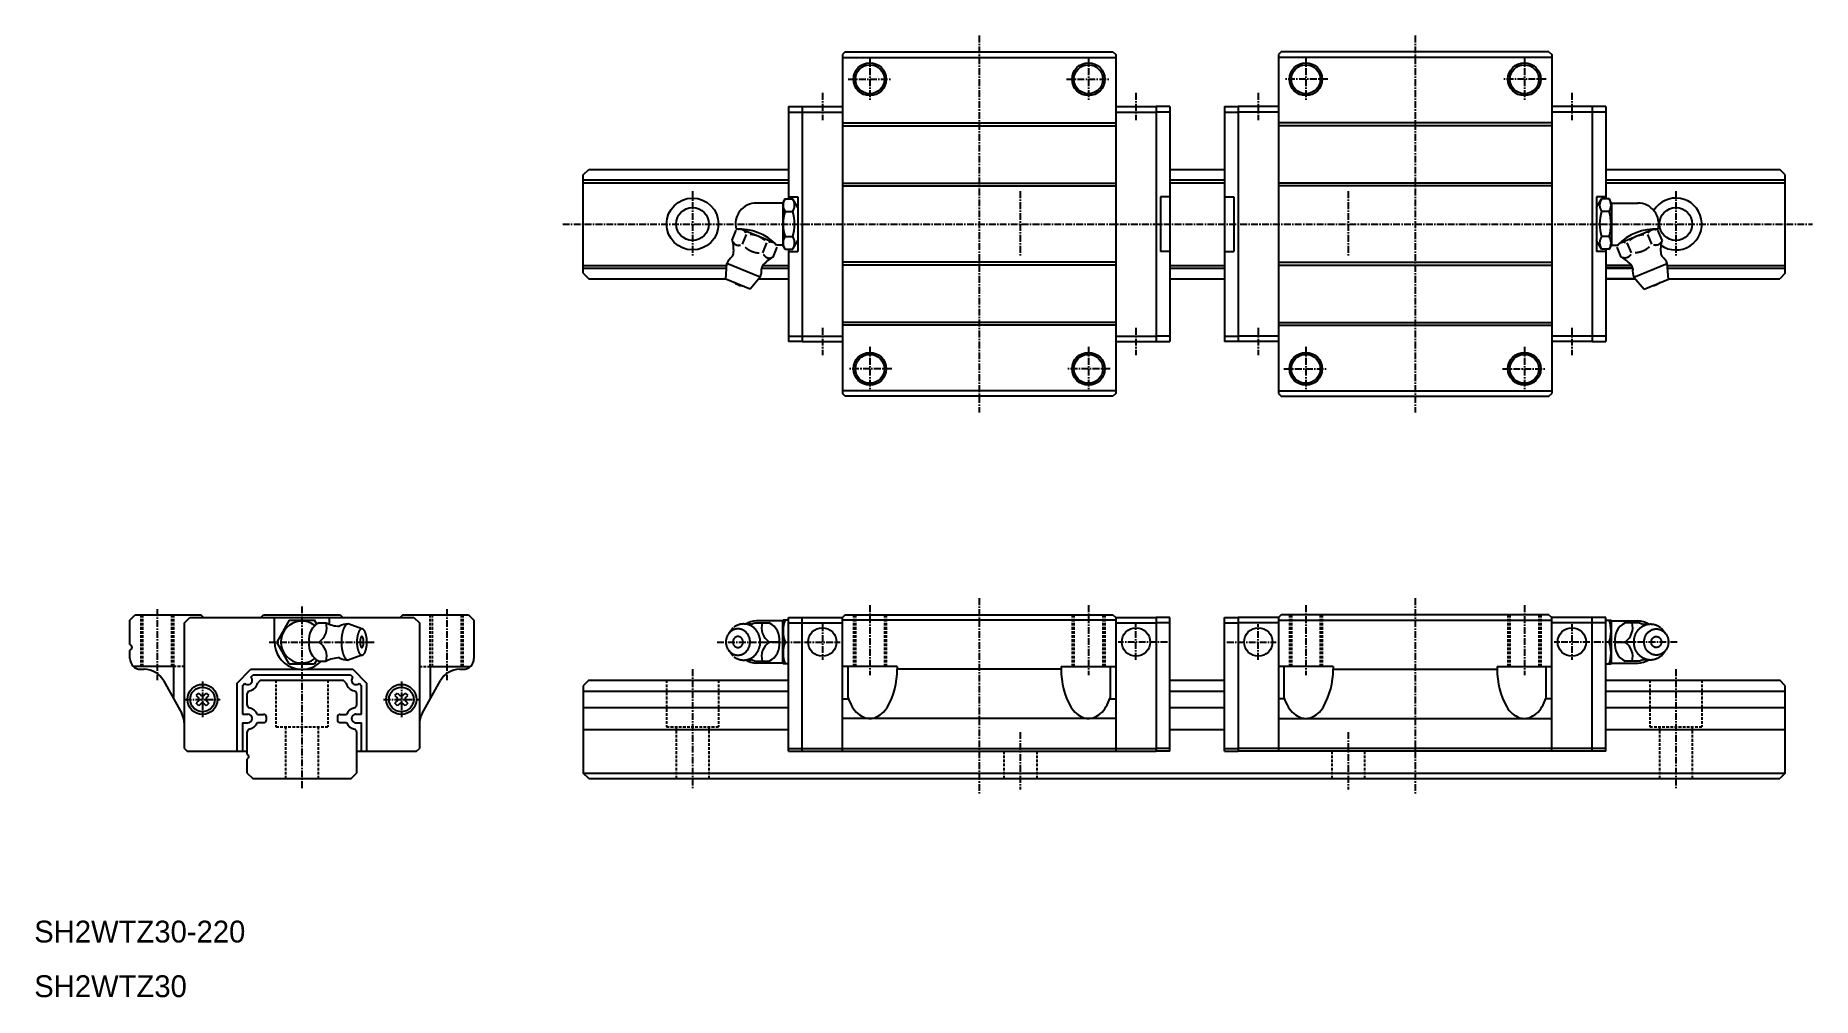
# Model space of a CAD drawing. Extents: x 10 to 336, y 10 to 186.
import ezdxf

# ---------------------------------------------------------------- set-up
doc = ezdxf.new("R2010")
doc.units = 0
doc.linetypes.add('CENTER', pattern=[2, 1.25, -0.25, 0.25, -0.25])
doc.linetypes.add('DASHED', pattern=[0.75, 0.5, -0.25])
doc.layers.get('0').update_dxf_attribs({"linetype": 'CONTINUOUS'})
doc.layers.add('CENTER', color=1, linetype='CENTER')

msp = doc.modelspace()

# ---------------------------------------------------------------- texts
at = {"color": 7, "linetype": 'CONTINUOUS'}
for s, p in [('SH2WTZ30-220', (10, 20)), ('SH2WTZ30', (10, 10))]:
    msp.add_text(s, height=4, dxfattribs=at).set_placement(p)

# ---------------------------------------------------------------- linework, layer by layer
at = {"color": 7, "linetype": 'CONTINUOUS'}
for p, q in [((158.46666, 182.99989), (157.96666, 182.49989)), ((157.96666, 182.49989), (157.96666, 120.49992)), ((158.46666, 182.99989), (207.46668, 182.99989)), ((207.46668, 182.99989), (207.96668, 182.49989)), ((207.96668, 182.49989), (207.96668, 120.49992)), ((238.26662, 182.99989), (237.76662, 182.49989)), ((237.76662, 182.49989), (237.76662, 120.49992)), ((287.26664, 182.99989), (238.26662, 182.99989)), ((287.26664, 182.99989), (287.76664, 182.49989)), ((287.76664, 182.49989), (287.76664, 120.49992)), ((157.96666, 181.9999), (207.96668, 181.9999)), ((287.76664, 181.9999), (237.76662, 181.9999)), ((148.06667, 172.99992), (148.06667, 156.09991)), ((148.06667, 172.99992), (150.56667, 172.99992)), ((150.56667, 172.99992), (150.56667, 129.99992)), ((150.56667, 172.99992), (157.96666, 172.99992)), ((207.96666, 172.99993), (215.36665, 172.99993)), ((217.86665, 172.99993), (215.36665, 172.99993)), ((215.36665, 172.99992), (215.36665, 129.99992)), ((217.86665, 172.99993), (217.86665, 129.99993)), ((227.86665, 172.99993), (227.86665, 129.99993)), ((227.86665, 172.99993), (230.36665, 172.99993)), ((237.76664, 172.99993), (230.36665, 172.99993)), ((230.36665, 172.99992), (230.36665, 129.99992)), ((295.16663, 172.99992), (287.76664, 172.99992)), ((295.16663, 172.99992), (295.16663, 129.99992)), ((297.66663, 172.99992), (295.16663, 172.99992)), ((297.66663, 172.99992), (297.66663, 156.09991)), ((148.06667, 171.99992), (150.56667, 171.99992)), ((150.56667, 171.99992), (157.96666, 171.99992)), ((157.96666, 169.99992), (207.96668, 169.99992)), ((157.96666, 169.49992), (207.96668, 169.49992)), ((207.96666, 171.99993), (215.36665, 171.99993)), ((217.86665, 171.99993), (215.36665, 171.99993)), ((227.86665, 171.99993), (230.36665, 171.99993)), ((237.76664, 171.99993), (230.36665, 171.99993)), ((287.76664, 169.99992), (237.76662, 169.99992)), ((287.76664, 169.49992), (237.76662, 169.49992)), ((295.16663, 171.99992), (287.76664, 171.99992)), ((297.66663, 171.99992), (295.16663, 171.99992)), ((110.50001, 160.49992), (111.50002, 161.49992)), ((110.50001, 142.49989), (110.50001, 160.4999)), ((110.50002, 159.5673), (148.06667, 159.5673)), ((111.5, 161.49993), (148.06667, 161.49993)), ((217.86665, 161.49994), (227.86665, 161.49994)), ((217.86665, 159.56731), (227.86665, 159.56731)), ((297.66663, 161.49992), (329.5, 161.49992)), ((297.66663, 159.56729), (330.50001, 159.56728)), ((330.50001, 160.49992), (329.5, 161.49992)), ((330.50001, 142.49989), (330.50001, 160.4999)), ((110.50002, 159.06731), (148.06667, 159.06731)), ((148.06667, 156.49992), (149.76665, 156.49992)), ((149.76665, 156.49992), (149.76665, 146.49992)), ((157.96666, 158.99992), (207.96668, 158.99992)), ((157.96666, 158.49992), (207.96668, 158.49992)), ((216.16666, 156.49993), (216.16666, 146.49993)), ((217.86665, 156.49993), (216.16666, 156.49993)), ((217.86665, 159.06732), (227.86665, 159.06732)), ((227.86665, 156.49993), (229.56664, 156.49993)), ((229.56664, 156.49993), (229.56664, 146.49993)), ((287.76664, 158.99992), (237.76662, 158.99992)), ((287.76664, 158.49992), (237.76662, 158.49992)), ((295.96665, 156.49992), (295.96665, 146.49992)), ((297.66663, 156.49992), (295.96665, 156.49992)), ((297.66663, 159.0673), (330.50001, 159.06729)), ((147.00987, 155.34991), (142.21875, 155.34991)), ((147.00989, 155.34991), (147.4429, 156.09991)), ((147.00989, 155.34991), (147.00989, 147.6499)), ((147.4429, 156.09991), (148.84289, 156.09991)), ((147.44291, 153.79991), (148.84288, 153.79991)), ((149.76665, 154.49991), (148.84289, 156.09992)), ((295.96665, 154.49991), (296.89041, 156.09992)), ((298.2904, 156.09991), (296.89041, 156.09991)), ((298.29039, 153.79991), (296.89042, 153.79991)), ((298.72341, 155.34991), (298.2904, 156.09991)), ((298.72341, 155.34991), (298.72341, 147.6499)), ((298.72343, 155.34991), (303.51455, 155.34991)), ((137.76613, 148.56215), (138.51002, 150.35804)), ((145.53707, 148.01892), (139.37055, 150.57318)), ((300.19623, 148.01892), (306.36275, 150.57318)), ((307.96717, 148.56215), (307.22328, 150.35804)), ((139.63699, 147.78722), (140.38087, 149.58311)), ((143.3787, 146.23735), (144.12258, 148.03324)), ((145.24955, 145.46242), (145.99344, 147.2583)), ((147.00987, 147.64992), (145.91363, 147.64992)), ((147.4429, 146.8999), (147.00989, 147.64991)), ((147.44289, 146.89992), (148.8429, 146.89992)), ((147.4429, 149.19992), (148.84289, 149.19992)), ((148.06667, 146.89992), (148.06667, 129.99992)), ((148.06667, 146.49992), (149.76665, 146.49992)), ((148.84289, 146.8999), (149.76665, 148.49991)), ((217.86665, 146.49993), (216.16666, 146.49993)), ((227.86665, 146.49993), (229.56664, 146.49993)), ((296.89041, 146.8999), (295.96665, 148.49991)), ((297.66663, 146.49992), (295.96665, 146.49992)), ((298.29041, 146.89992), (296.8904, 146.89992)), ((298.2904, 149.19992), (296.89041, 149.19992)), ((297.66663, 146.89992), (297.66663, 129.99992)), ((298.2904, 146.8999), (298.72341, 147.64991)), ((298.72343, 147.64992), (299.81967, 147.64992)), ((300.48375, 145.46242), (299.73986, 147.2583)), ((302.3546, 146.23735), (301.61072, 148.03324)), ((306.09631, 147.78722), (305.35243, 149.58311)), ((110.50002, 143.93255), (136.77832, 143.93255)), ((110.50002, 143.43255), (136.74278, 143.43255)), ((136.60101, 141.43764), (136.80276, 144.27652)), ((142.90036, 141.75081), (136.80276, 144.27652)), ((143.14412, 143.43255), (148.06667, 143.43255)), ((143.38823, 143.93255), (148.06667, 143.93255)), ((207.96668, 144.49989), (157.96666, 144.49989)), ((207.96668, 143.99989), (157.96666, 143.99989)), ((217.86665, 143.93256), (227.86665, 143.93256)), ((217.86665, 143.43256), (227.86665, 143.43256)), ((237.76662, 144.49989), (287.76664, 144.49989)), ((237.76662, 143.99989), (287.76664, 143.99989)), ((302.34507, 143.93255), (297.66663, 143.93255)), ((297.66663, 143.93254), (302.34508, 143.93254)), ((302.58918, 143.43255), (297.66663, 143.43255)), ((297.66663, 143.43255), (302.58918, 143.43254)), ((302.83294, 141.75081), (308.93054, 144.27652)), ((309.13229, 141.43764), (308.93054, 144.27652)), ((308.95499, 143.93254), (330.50001, 143.93254)), ((308.99052, 143.43254), (330.50001, 143.43254)), ((110.50003, 142.49992), (111.50004, 141.49993)), ((111.50003, 141.49993), (136.60543, 141.49993)), ((141.03562, 139.60075), (136.60101, 141.43763)), ((142.90036, 141.75081), (141.03563, 139.60076)), ((142.68277, 141.49993), (148.06667, 141.49993)), ((217.86665, 141.49994), (227.86665, 141.49994)), ((303.05053, 141.49993), (297.66663, 141.49993)), ((297.66663, 141.49993), (303.05053, 141.49992)), ((302.83294, 141.75081), (304.69767, 139.60076)), ((304.69768, 139.60075), (309.13229, 141.43763)), ((309.12786, 141.49992), (329.49997, 141.49992)), ((330.49999, 142.49992), (329.49997, 141.49992)), ((207.96668, 133.49989), (157.96666, 133.49989)), ((237.76662, 133.49989), (287.76664, 133.49989)), ((148.06667, 130.99992), (150.56667, 130.99992)), ((150.56667, 130.99992), (157.96666, 130.99992)), ((207.96668, 132.99989), (157.96666, 132.99989)), ((207.96666, 130.99993), (215.36665, 130.99993)), ((217.86665, 130.99993), (215.36665, 130.99993)), ((227.86665, 130.99993), (230.36665, 130.99993)), ((237.76664, 130.99993), (230.36665, 130.99993)), ((237.76662, 132.99989), (287.76664, 132.99989)), ((295.16663, 130.99992), (287.76664, 130.99992)), ((297.66663, 130.99992), (295.16663, 130.99992)), ((150.56667, 129.99992), (148.06667, 129.99992)), ((150.56667, 129.99992), (157.96666, 129.99992)), ((207.96666, 129.99993), (215.36665, 129.99993)), ((215.36665, 129.99993), (217.86665, 129.99993)), ((230.36665, 129.99993), (227.86665, 129.99993)), ((237.76664, 129.99993), (230.36665, 129.99993)), ((295.16663, 129.99992), (287.76664, 129.99992)), ((295.16663, 129.99992), (297.66663, 129.99992)), ((207.96668, 120.9999), (157.96666, 120.9999)), ((158.46666, 119.99992), (157.96666, 120.49992)), ((207.96668, 120.49992), (207.46668, 119.99992)), ((237.76662, 120.9999), (287.76664, 120.9999)), ((237.76662, 120.49992), (238.26662, 119.99992)), ((287.26664, 119.99992), (287.76664, 120.49992)), ((207.46668, 119.99992), (158.46666, 119.99992)), ((238.26662, 119.99992), (287.26664, 119.99992)), ((27.49999, 74.56572), (27.49999, 79)), ((27.50003, 78.99999), (28.50003, 79.99999)), ((28.49999, 80), (40.49999, 80)), ((37.50001, 55.5), (37.50001, 78.49997)), ((37.50015, 78.49997), (38.50016, 79.49998)), ((38.50019, 79.5), (79.50004, 79.5)), ((41.00001, 79.5), (40.50002, 79.99999)), ((51.50008, 79.50001), (52.00003, 80)), ((52.00004, 80), (65.99998, 80)), ((53.99999, 75), (53.99999, 79.5)), ((56.69056, 78.99997), (54.38115, 74.99995)), ((56.69057, 78.99997), (58.99999, 78.99997)), ((58.99999, 78.99997), (61.30941, 78.99997)), ((61.71973, 78.28929), (61.30942, 78.99997)), ((62.1454, 78.50734), (63.42355, 78.50734)), ((63.99999, 79.5), (63.99999, 78.25488)), ((65.99998, 80), (66.49996, 79.49999)), ((66, 79.99999), (65.99999, 79.99999)), ((69.98071, 77.39994), (67.48624, 78.29994)), ((77.5, 80), (77, 79.50001)), ((77.49999, 80), (89.49999, 80)), ((79.50005, 79.49999), (80.50006, 78.49997)), ((80.50001, 78.49997), (80.50001, 55.49999)), ((89.49999, 79.99999), (90.49999, 78.99999)), ((90.49999, 79), (90.49999, 72)), ((141.86557, 78.50732), (144.55002, 78.50732)), ((147.00987, 78.84991), (142.21455, 78.84991)), ((147.00987, 78.84992), (147.09647, 78.99992)), ((147.00987, 71.14992), (147.00987, 78.84992)), ((148.06669, 78.99992), (147.09647, 78.99992)), ((148.06638, 78.49992), (150.56638, 78.49992)), ((148.06669, 54.99992), (148.06669, 79.49992)), ((148.06669, 79.49992), (150.56669, 79.49992)), ((150.56669, 54.99992), (150.56669, 79.49992)), ((150.56669, 79.49992), (157.9667, 79.49992)), ((150.56669, 78.49992), (157.9667, 78.49992)), ((158.46638, 79.99992), (157.96643, 79.49996)), ((157.96666, 54.99992), (157.96666, 79.49992)), ((207.96665, 78.99992), (157.96666, 78.99992)), ((158.46638, 79.99992), (207.46642, 79.99992)), ((207.46639, 79.9999), (207.9664, 79.49988)), ((207.96665, 79.49992), (207.96665, 54.99992)), ((207.9667, 79.49992), (215.3667, 79.49992)), ((207.9667, 78.49992), (215.3667, 78.49992)), ((215.3667, 79.49992), (215.3667, 54.99992)), ((217.8667, 79.49992), (215.3667, 79.49992)), ((217.8667, 78.49992), (215.3667, 78.49992)), ((217.8667, 54.99992), (217.8667, 79.49992)), ((227.8666, 54.99992), (227.8666, 79.49992)), ((227.8666, 79.49992), (230.3666, 79.49992)), ((227.8666, 78.49992), (230.3666, 78.49992)), ((230.3666, 79.49992), (230.3666, 54.99992)), ((237.7666, 79.49992), (230.3666, 79.49992)), ((237.7666, 78.49992), (230.3666, 78.49992)), ((237.76665, 79.49992), (237.76665, 54.99992)), ((237.76665, 78.99992), (287.76664, 78.99992)), ((238.26691, 79.9999), (237.7669, 79.49988)), ((287.26692, 79.99992), (238.26688, 79.99992)), ((287.26692, 79.99992), (287.76687, 79.49996)), ((295.16661, 79.49992), (287.7666, 79.49992)), ((295.16661, 78.49992), (287.7666, 78.49992)), ((287.76664, 54.99992), (287.76664, 79.49992)), ((295.16661, 54.99992), (295.16661, 79.49992)), ((297.66661, 79.49992), (295.16661, 79.49992)), ((297.66692, 78.49992), (295.16692, 78.49992)), ((297.66661, 54.99992), (297.66661, 79.49992)), ((297.66661, 78.99992), (298.63683, 78.99992)), ((298.72343, 78.84992), (298.63683, 78.99992)), ((298.72343, 71.14992), (298.72343, 78.84992)), ((298.72343, 78.84991), (303.51875, 78.84991)), ((303.86773, 78.50732), (301.18328, 78.50732)), ((56.69056, 70.99995), (54.38115, 74.99996)), ((60.34952, 74.99994), (62.1454, 74.99994)), ((137.94832, 77.57793), (137.14268, 76.5717)), ((146.33803, 74.99992), (144.54218, 74.99992)), ((147.44289, 74.99992), (148.06669, 74.99992)), ((298.29041, 74.99992), (297.66661, 74.99992)), ((299.39527, 74.99992), (301.19112, 74.99992)), ((307.78498, 77.57793), (308.59062, 76.5717)), ((27.49999, 72), (27.49999, 73.43429)), ((27.50002, 74.56568), (27.78286, 74.28284)), ((27.50002, 73.43432), (27.78287, 73.71716)), ((61.7324, 71.73258), (61.30942, 70.99994)), ((69.98071, 72.59994), (67.48624, 71.69994)), ((137.94832, 72.42191), (137.14268, 73.42814)), ((307.78498, 72.42191), (308.59062, 73.42814)), ((35.49999, 70.50003), (28.17712, 70.49999)), ((29.49999, 70), (30.1464, 70)), ((35.49999, 70.5003), (35.49999, 64.60002)), ((47.10001, 67.41999), (49.68001, 69.99999)), ((49.66281, 68.56857), (50.09424, 69)), ((49.68001, 70), (68.31997, 70)), ((50.09423, 69), (67.90576, 69)), ((56.69057, 70.99994), (58.99999, 70.99994)), ((58.99999, 70.99994), (61.30941, 70.99994)), ((62.1454, 71.49254), (63.42355, 71.49254)), ((67.90575, 69.00003), (68.33718, 68.5686)), ((68.31998, 70.00002), (70.89998, 67.42002)), ((82.49999, 70.50003), (82.49999, 64.60002)), ((82.49999, 70.50003), (89.8229, 70.50003)), ((87.85358, 70), (88.49999, 70)), ((141.86557, 71.49252), (144.55002, 71.49252)), ((147.00987, 71.14991), (142.21875, 71.14991)), ((147.09647, 70.99993), (147.00987, 71.14993)), ((148.06669, 70.99992), (147.09647, 70.99992)), ((167.96657, 70.49992), (157.96657, 70.49992)), ((158.96655, 64.59991), (158.96655, 70.49992)), ((167.96657, 70.49992), (167.96657, 69.99991)), ((197.96658, 69.99992), (167.96657, 69.99992)), ((197.96657, 70.49992), (207.96657, 70.49992)), ((197.96657, 70.49992), (197.96657, 69.99991)), ((206.96658, 70.49992), (206.96658, 64.59991)), ((247.76673, 70.49992), (237.76673, 70.49992)), ((238.76672, 70.49992), (238.76672, 64.59991)), ((247.76672, 69.99992), (277.76673, 69.99992)), ((247.76673, 70.49992), (247.76673, 69.99991)), ((277.76673, 70.49992), (287.76673, 70.49992)), ((277.76673, 70.49992), (277.76673, 69.99991)), ((286.76675, 64.59991), (286.76675, 70.49992)), ((297.66661, 70.99992), (298.63683, 70.99992)), ((298.63683, 70.99993), (298.72343, 71.14993)), ((298.72343, 71.14991), (303.51455, 71.14991)), ((303.86773, 71.49252), (301.18328, 71.49252)), ((33.64304, 67.94254), (36.99663, 61.90608)), ((39.63722, 65.18535), (40.11467, 65.66281)), ((39.63722, 65.18536), (40.00437, 64.81821)), ((40.11467, 65.6628), (40.48182, 65.29566)), ((41.11821, 65.29565), (41.48537, 65.66281)), ((41.48536, 65.6628), (41.96281, 65.18536)), ((41.59566, 64.81821), (41.96281, 65.18536)), ((47.09999, 67.42001), (47.09999, 55)), ((48.09999, 67.00578), (48.09999, 61.80001)), ((48.10001, 67.00578), (48.53146, 67.43722)), ((48.99999, 63.45028), (48.99999, 65.54974)), ((51.43262, 68), (50.93263, 67.50001)), ((51.43263, 68), (66.56736, 68)), ((67.06736, 67.5), (66.56736, 68)), ((68.99999, 65.54974), (68.99999, 63.45028)), ((69.46853, 67.43725), (69.89998, 67.00581)), ((69.89998, 61.80001), (69.89998, 67.00578)), ((70.89998, 55), (70.89998, 67.42001)), ((76.0372, 65.18535), (76.51466, 65.66281)), ((76.03721, 65.18536), (76.40436, 64.8182)), ((76.51465, 65.66281), (76.88181, 65.29565)), ((77.5182, 65.29566), (77.88535, 65.66281)), ((77.88535, 65.66281), (78.3628, 65.18535)), ((77.99566, 64.81821), (78.36281, 65.18535)), ((81.00336, 61.9061), (84.35696, 67.94258)), ((110.50001, 66.99992), (110.50001, 50.99995)), ((110.50001, 65.98692), (148.06669, 65.98692)), ((111.50001, 67.99992), (110.50006, 66.99997)), ((111.50001, 67.99992), (148.06669, 67.99992)), ((217.8667, 67.99995), (227.8666, 67.99995)), ((217.8667, 65.98692), (227.8666, 65.98692)), ((297.66661, 67.99995), (329.49987, 67.99995)), ((297.66661, 65.98692), (330.50001, 65.98692)), ((330.49975, 67.00006), (329.49987, 67.99995)), ((330.50001, 50.99995), (330.50001, 66.99981)), ((40.11466, 63.33721), (39.63721, 63.81466)), ((40.00437, 64.18181), (39.63722, 63.81466)), ((40.48181, 63.70436), (40.11466, 63.33721)), ((41.48537, 63.33721), (41.11821, 63.70436)), ((41.96282, 63.81466), (41.48537, 63.33721)), ((41.96282, 63.81466), (41.59566, 64.18181)), ((48.09999, 61.80001), (49.09999, 61.80001)), ((68.89998, 61.80001), (69.89998, 61.80001)), ((76.40436, 64.18181), (76.0372, 63.81466)), ((76.51466, 63.33721), (76.03721, 63.81466)), ((76.88181, 63.70436), (76.51466, 63.3372)), ((77.88536, 63.33721), (77.51821, 63.70436)), ((78.36281, 63.81466), (77.88535, 63.3372)), ((78.3628, 63.81466), (77.99565, 64.18181)), ((110.50001, 63.01294), (148.06669, 63.01294)), ((157.96663, 64.59991), (158.96655, 64.59991)), ((206.96658, 64.59991), (207.96651, 64.59991)), ((217.8667, 63.01294), (227.8666, 63.01294)), ((238.76672, 64.59991), (237.76679, 64.59991)), ((287.76667, 64.59991), (286.76675, 64.59991)), ((297.66661, 63.01294), (330.50001, 63.01294)), ((48.09999, 60.2), (48.09999, 55)), ((48.09999, 60.2), (49.09999, 60.2)), ((48.99999, 54.42429), (48.99999, 58.54974)), ((50.84411, 61.75), (51.99999, 61.75)), ((50.84411, 60.25), (51.99999, 60.25)), ((52.49999, 60.75), (52.49999, 61.25)), ((65.49999, 61.25), (65.49999, 60.75)), ((65.99999, 61.75), (67.15587, 61.75)), ((65.99999, 60.25), (67.15587, 60.25)), ((68.89998, 60.2), (69.89998, 60.2)), ((68.99999, 58.54974), (68.99999, 51)), ((69.89998, 55), (69.89998, 60.2)), ((110.50001, 58.98692), (148.06669, 58.98692)), ((207.96665, 60.99997), (157.96666, 60.99997)), ((217.8667, 58.98692), (227.8666, 58.98692)), ((237.76665, 60.99997), (287.76664, 60.99997)), ((297.66661, 58.98692), (330.50001, 58.98692)), ((37.50002, 55.50002), (38.00002, 55.00001)), ((80.00002, 55), (80.50002, 55.49998)), ((148.06669, 55.49992), (150.56669, 55.49992)), ((150.56669, 55.49992), (157.96666, 55.49992)), ((157.96666, 55.49992), (207.96665, 55.49992)), ((207.96665, 55.49992), (215.3667, 55.49992)), ((217.8667, 55.49992), (215.3667, 55.49992)), ((227.8666, 55.49992), (230.3666, 55.49992)), ((237.76665, 55.49992), (230.3666, 55.49992)), ((287.76664, 55.49992), (237.76665, 55.49992)), ((295.16661, 55.49992), (287.76664, 55.49992)), ((297.66661, 55.49992), (295.16661, 55.49992)), ((38.00002, 55), (48.99999, 55)), ((48.99999, 54.42428), (49.21213, 54.21214)), ((48.99999, 53.57573), (49.21213, 53.78787)), ((48.99999, 51), (48.99999, 53.57574)), ((68.99999, 55), (80.00001, 55)), ((148.06669, 54.99992), (150.56669, 54.99992)), ((150.56669, 54.99992), (157.96666, 54.99992)), ((157.96666, 54.99992), (207.96665, 54.99992)), ((207.96665, 54.99992), (215.3667, 54.99992)), ((217.8667, 54.99992), (215.3667, 54.99992)), ((227.8666, 54.99992), (230.3666, 54.99992)), ((237.76665, 54.99992), (230.3666, 54.99992)), ((287.76664, 54.99992), (237.76665, 54.99992)), ((295.16661, 54.99992), (287.76664, 54.99992)), ((297.66661, 54.99992), (295.16661, 54.99992)), ((49, 51), (50, 50)), ((50, 50), (67.99999, 50)), ((67.99999, 50.00001), (69, 51.00001)), ((110.50001, 50.99995), (330.50001, 50.99995)), ((111.50008, 49.99995), (110.50003, 51)), ((111.50008, 49.99995), (329.49984, 49.99995)), ((330.49986, 50.99997), (329.49984, 49.99995))]:
    msp.add_line(p, q, dxfattribs=at)
at = {"color": 3, "linetype": 'DASHED'}
for p, q in [((29.49999, 80.00003), (29.49999, 70.50034)), ((29.84999, 80), (29.84999, 70.5)), ((35.14999, 80), (35.14999, 70.50003)), ((35.49999, 80.00003), (35.49999, 70.5003)), ((82.49999, 70.50003), (82.49999, 80)), ((82.84999, 80), (82.84999, 70.50003)), ((88.14999, 80), (88.14999, 70.50003)), ((88.49999, 70.50003), (88.49999, 80)), ((159.9667, 79.99994), (159.9667, 70.49992)), ((160.3167, 79.99992), (160.3167, 70.49992)), ((165.6167, 79.99992), (165.6167, 70.49992)), ((165.9667, 79.99994), (165.9667, 70.49992)), ((199.9667, 79.99994), (199.9667, 70.49992)), ((200.3167, 79.99992), (200.3167, 70.49992)), ((205.6167, 79.99992), (205.6167, 70.49992)), ((205.9667, 79.99994), (205.9667, 70.49992)), ((239.7666, 79.99994), (239.7666, 70.49992)), ((240.1166, 79.99992), (240.1166, 70.49992)), ((245.4166, 79.99992), (245.4166, 70.49992)), ((245.7666, 79.99994), (245.7666, 70.49992)), ((279.7666, 79.99994), (279.7666, 70.49992)), ((280.1166, 79.99992), (280.1166, 70.49992)), ((285.4166, 79.99992), (285.4166, 70.49992)), ((285.7666, 79.99994), (285.7666, 70.49992)), ((37.49997, 70.50003), (35.49999, 70.50003)), ((80.50001, 70.50003), (82.49999, 70.50003)), ((54.24999, 68), (54.24999, 59.5)), ((63.74999, 68), (63.74999, 59.5)), ((125.75002, 67.99992), (125.75002, 59.49992)), ((135.25002, 67.99992), (135.25002, 59.49992)), ((305.75001, 67.99992), (305.75001, 59.49992)), ((315.25001, 67.99992), (315.25001, 59.49992)), ((54.24999, 59.5), (63.74999, 59.5)), ((55.99999, 59.5), (55.99999, 50)), ((61.99999, 59.5), (61.99999, 50)), ((125.75002, 59.49992), (135.25002, 59.49992)), ((127.50002, 59.49992), (127.50002, 49.99995)), ((133.50002, 59.49992), (133.50002, 49.99995)), ((305.75001, 59.49992), (315.25001, 59.49992)), ((307.50001, 59.49992), (307.50001, 49.99995)), ((313.50001, 59.49992), (313.50001, 49.99995)), ((187.50001, 54.99992), (187.50001, 49.99995)), ((193.50001, 54.99992), (193.50001, 49.99995)), ((247.50001, 54.99992), (247.50001, 49.99995)), ((253.50001, 54.99992), (253.50001, 49.99995))]:
    msp.add_line(p, q, dxfattribs=at)
at = {"color": 7, "linetype": 'CONTINUOUS'}
for points in [[(140.243, 149.906, 0), (140.236, 149.918, 0), (140.229, 149.93, 0), (140.222, 149.942, 0), (140.215, 149.954, 0), (140.208, 149.966, 0), (140.2, 149.977, 0), (140.193, 149.989, 0), (140.186, 150, 0), (140.178, 150.012, 0), (140.17, 150.023, 0), (140.163, 150.034, 0), (140.155, 150.045, 0), (140.147, 150.056, 0), (140.139, 150.067, 0), (140.131, 150.077, 0), (140.123, 150.088, 0), (140.115, 150.098, 0), (140.106, 150.109, 0), (140.098, 150.119, 0), (140.09, 150.129, 0), (140.081, 150.139, 0), (140.073, 150.149, 0), (140.064, 150.159, 0), (140.055, 150.169, 0), (140.046, 150.178, 0), (140.037, 150.188, 0), (140.028, 150.197, 0), (140.019, 150.206, 0), (140.01, 150.215, 0), (140.001, 150.224, 0), (139.992, 150.233, 0), (139.982, 150.242, 0), (139.973, 150.251, 0), (139.963, 150.259, 0), (139.954, 150.268, 0), (139.944, 150.276, 0), (139.935, 150.284, 0), (139.925, 150.292, 0), (139.915, 150.3, 0), (139.905, 150.308, 0), (139.895, 150.316, 0), (139.885, 150.323, 0), (139.875, 150.331, 0), (139.865, 150.338, 0), (139.854, 150.345, 0), (139.844, 150.352, 0), (139.834, 150.359, 0), (139.823, 150.366, 0), (139.813, 150.373, 0), (139.802, 150.38, 0), (139.791, 150.386, 0), (139.781, 150.392, 0), (139.77, 150.399, 0), (139.759, 150.405, 0), (139.748, 150.411, 0), (139.737, 150.416, 0), (139.726, 150.422, 0), (139.715, 150.428, 0), (139.704, 150.433, 0), (139.693, 150.438, 0), (139.682, 150.444, 0), (139.67, 150.449, 0), (139.659, 150.454, 0), (139.648, 150.458, 0), (139.636, 150.463, 0), (139.625, 150.468, 0), (139.613, 150.472, 0), (139.601, 150.476, 0), (139.59, 150.48, 0), (139.578, 150.485, 0), (139.566, 150.488, 0), (139.554, 150.492, 0), (139.543, 150.496, 0), (139.531, 150.499, 0), (139.519, 150.503, 0), (139.507, 150.506, 0), (139.495, 150.509, 0), (139.482, 150.512, 0), (139.47, 150.515, 0), (139.458, 150.517, 0), (139.446, 150.52, 0), (139.434, 150.522, 0), (139.421, 150.525, 0), (139.409, 150.527, 0), (139.397, 150.529, 0), (139.384, 150.531, 0), (139.372, 150.533, 0), (139.359, 150.534, 0), (139.347, 150.536, 0), (139.334, 150.537, 0), (139.321, 150.538, 0), (139.309, 150.539, 0), (139.296, 150.54, 0), (139.283, 150.541, 0), (139.271, 150.542, 0), (139.258, 150.542, 0), (139.245, 150.543, 0), (139.232, 150.543, 0), (139.219, 150.543, 0), (139.206, 150.543, 0), (139.193, 150.543, 0), (139.18, 150.543, 0), (139.167, 150.542, 0), (139.154, 150.542, 0), (139.141, 150.541, 0), (139.128, 150.54, 0), (139.115, 150.539, 0), (139.102, 150.538, 0), (139.089, 150.537, 0), (139.076, 150.536, 0), (139.063, 150.534, 0), (139.049, 150.533, 0), (139.036, 150.531, 0), (139.023, 150.529, 0), (139.01, 150.527, 0), (138.996, 150.525, 0), (138.983, 150.523, 0), (138.97, 150.52, 0), (138.956, 150.518, 0), (138.943, 150.515, 0), (138.93, 150.512, 0), (138.916, 150.509, 0), (138.903, 150.506, 0), (138.89, 150.503, 0), (138.876, 150.499, 0), (138.863, 150.496, 0), (138.849, 150.492, 0), (138.836, 150.489, 0)], [(305.4903, 149.906, 0), (305.4973, 149.918, 0), (305.5043, 149.93, 0), (305.5113, 149.942, 0), (305.5183, 149.954, 0), (305.5253, 149.966, 0), (305.5333, 149.977, 0), (305.5403, 149.989, 0), (305.5473, 150, 0), (305.5553, 150.012, 0), (305.5633, 150.023, 0), (305.5703, 150.034, 0), (305.5783, 150.045, 0), (305.5863, 150.056, 0), (305.5943, 150.067, 0), (305.6023, 150.077, 0), (305.6103, 150.088, 0), (305.6183, 150.098, 0), (305.6273, 150.109, 0), (305.6353, 150.119, 0), (305.6433, 150.129, 0), (305.6523, 150.139, 0), (305.6603, 150.149, 0), (305.6693, 150.159, 0), (305.6783, 150.169, 0), (305.6873, 150.178, 0), (305.6963, 150.188, 0), (305.7053, 150.197, 0), (305.7143, 150.206, 0), (305.7233, 150.215, 0), (305.7323, 150.224, 0), (305.7413, 150.233, 0), (305.7513, 150.242, 0), (305.7603, 150.251, 0), (305.7703, 150.259, 0), (305.7793, 150.268, 0), (305.7893, 150.276, 0), (305.7983, 150.284, 0), (305.8083, 150.292, 0), (305.8183, 150.3, 0), (305.8283, 150.308, 0), (305.8383, 150.316, 0), (305.8483, 150.323, 0), (305.8583, 150.331, 0), (305.8683, 150.338, 0), (305.8793, 150.345, 0), (305.8893, 150.352, 0), (305.8993, 150.359, 0), (305.9103, 150.366, 0), (305.9203, 150.373, 0), (305.9313, 150.38, 0), (305.9423, 150.386, 0), (305.9523, 150.392, 0), (305.9633, 150.399, 0), (305.9743, 150.405, 0), (305.9853, 150.411, 0), (305.9963, 150.416, 0), (306.0073, 150.422, 0), (306.0183, 150.428, 0), (306.0293, 150.433, 0), (306.0403, 150.438, 0), (306.0513, 150.444, 0), (306.0633, 150.449, 0), (306.0743, 150.454, 0), (306.0853, 150.458, 0), (306.0973, 150.463, 0), (306.1083, 150.468, 0), (306.1203, 150.472, 0), (306.1323, 150.476, 0), (306.1433, 150.48, 0), (306.1553, 150.485, 0), (306.1673, 150.488, 0), (306.1793, 150.492, 0), (306.1903, 150.496, 0), (306.2023, 150.499, 0), (306.2143, 150.503, 0), (306.2263, 150.506, 0), (306.2383, 150.509, 0), (306.2513, 150.512, 0), (306.2633, 150.515, 0), (306.2753, 150.517, 0), (306.2873, 150.52, 0), (306.2993, 150.522, 0), (306.3123, 150.525, 0), (306.3243, 150.527, 0), (306.3363, 150.529, 0), (306.3493, 150.531, 0), (306.3613, 150.533, 0), (306.3743, 150.534, 0), (306.3863, 150.536, 0), (306.3993, 150.537, 0), (306.4123, 150.538, 0), (306.4243, 150.539, 0), (306.4373, 150.54, 0), (306.4503, 150.541, 0), (306.4623, 150.542, 0), (306.4753, 150.542, 0), (306.4883, 150.543, 0), (306.5013, 150.543, 0), (306.5143, 150.543, 0), (306.5273, 150.543, 0), (306.5403, 150.543, 0), (306.5533, 150.543, 0), (306.5663, 150.542, 0), (306.5793, 150.542, 0), (306.5923, 150.541, 0), (306.6053, 150.54, 0), (306.6183, 150.539, 0), (306.6313, 150.538, 0), (306.6443, 150.537, 0), (306.6573, 150.536, 0), (306.6703, 150.534, 0), (306.6843, 150.533, 0), (306.6973, 150.531, 0), (306.7103, 150.529, 0), (306.7233, 150.527, 0), (306.7373, 150.525, 0), (306.7503, 150.523, 0), (306.7633, 150.52, 0), (306.7773, 150.518, 0), (306.7903, 150.515, 0), (306.8033, 150.512, 0), (306.8173, 150.509, 0), (306.8303, 150.506, 0), (306.8433, 150.503, 0), (306.8573, 150.499, 0), (306.8703, 150.496, 0), (306.8843, 150.492, 0), (306.8973, 150.489, 0)], [(137.904, 148.239, 0), (137.911, 148.227, 0), (137.918, 148.215, 0), (137.925, 148.203, 0), (137.932, 148.191, 0), (137.939, 148.18, 0), (137.947, 148.168, 0), (137.954, 148.156, 0), (137.961, 148.145, 0), (137.969, 148.134, 0), (137.977, 148.122, 0), (137.984, 148.111, 0), (137.992, 148.1, 0), (138, 148.089, 0), (138.008, 148.079, 0), (138.016, 148.068, 0), (138.024, 148.057, 0), (138.032, 148.047, 0), (138.041, 148.036, 0), (138.049, 148.026, 0), (138.057, 148.016, 0), (138.066, 148.006, 0), (138.074, 147.996, 0), (138.083, 147.986, 0), (138.092, 147.977, 0), (138.101, 147.967, 0), (138.11, 147.958, 0), (138.119, 147.948, 0), (138.128, 147.939, 0), (138.137, 147.93, 0), (138.146, 147.921, 0), (138.155, 147.912, 0), (138.165, 147.903, 0), (138.174, 147.894, 0), (138.184, 147.886, 0), (138.193, 147.878, 0), (138.203, 147.869, 0), (138.213, 147.861, 0), (138.222, 147.853, 0), (138.232, 147.845, 0), (138.242, 147.837, 0), (138.252, 147.829, 0), (138.262, 147.822, 0), (138.272, 147.814, 0), (138.282, 147.807, 0), (138.293, 147.8, 0), (138.303, 147.793, 0), (138.313, 147.786, 0), (138.324, 147.779, 0), (138.334, 147.772, 0), (138.345, 147.766, 0), (138.356, 147.759, 0), (138.366, 147.753, 0), (138.377, 147.747, 0), (138.388, 147.741, 0), (138.399, 147.735, 0), (138.41, 147.729, 0), (138.421, 147.723, 0), (138.432, 147.718, 0), (138.443, 147.712, 0), (138.454, 147.707, 0), (138.465, 147.702, 0), (138.477, 147.697, 0), (138.488, 147.692, 0), (138.499, 147.687, 0), (138.511, 147.682, 0), (138.522, 147.678, 0), (138.534, 147.673, 0), (138.546, 147.669, 0), (138.557, 147.665, 0), (138.569, 147.661, 0), (138.581, 147.657, 0), (138.593, 147.653, 0), (138.604, 147.649, 0), (138.616, 147.646, 0), (138.628, 147.643, 0), (138.64, 147.639, 0), (138.652, 147.636, 0), (138.665, 147.633, 0), (138.677, 147.631, 0), (138.689, 147.628, 0), (138.701, 147.625, 0), (138.713, 147.623, 0), (138.726, 147.621, 0), (138.738, 147.618, 0), (138.75, 147.616, 0), (138.763, 147.615, 0), (138.775, 147.613, 0), (138.788, 147.611, 0), (138.8, 147.61, 0), (138.813, 147.608, 0), (138.826, 147.607, 0), (138.838, 147.606, 0), (138.851, 147.605, 0), (138.864, 147.604, 0), (138.876, 147.604, 0), (138.889, 147.603, 0), (138.902, 147.603, 0), (138.915, 147.602, 0), (138.928, 147.602, 0), (138.941, 147.602, 0), (138.954, 147.602, 0), (138.967, 147.603, 0), (138.98, 147.603, 0), (138.993, 147.604, 0), (139.006, 147.604, 0), (139.019, 147.605, 0), (139.032, 147.606, 0), (139.045, 147.607, 0), (139.058, 147.608, 0), (139.071, 147.61, 0), (139.084, 147.611, 0), (139.098, 147.613, 0), (139.111, 147.614, 0), (139.124, 147.616, 0), (139.137, 147.618, 0), (139.151, 147.62, 0), (139.164, 147.623, 0), (139.177, 147.625, 0), (139.191, 147.628, 0), (139.204, 147.63, 0), (139.217, 147.633, 0), (139.231, 147.636, 0), (139.244, 147.639, 0), (139.257, 147.642, 0), (139.271, 147.646, 0), (139.284, 147.649, 0), (139.298, 147.653, 0), (139.311, 147.657, 0)], [(140.111, 147.286, 0), (140.128, 147.271, 0), (140.145, 147.256, 0), (140.162, 147.241, 0), (140.179, 147.226, 0), (140.196, 147.211, 0), (140.214, 147.196, 0), (140.231, 147.182, 0), (140.248, 147.167, 0), (140.265, 147.153, 0), (140.283, 147.138, 0), (140.3, 147.124, 0), (140.318, 147.11, 0), (140.335, 147.096, 0), (140.353, 147.082, 0), (140.371, 147.068, 0), (140.389, 147.055, 0), (140.406, 147.041, 0), (140.424, 147.028, 0), (140.442, 147.014, 0), (140.46, 147.001, 0), (140.478, 146.988, 0), (140.496, 146.975, 0), (140.515, 146.962, 0), (140.533, 146.949, 0), (140.551, 146.936, 0), (140.569, 146.924, 0), (140.588, 146.911, 0), (140.606, 146.899, 0), (140.625, 146.887, 0), (140.643, 146.874, 0), (140.662, 146.862, 0), (140.681, 146.85, 0), (140.699, 146.838, 0), (140.718, 146.827, 0), (140.737, 146.815, 0), (140.756, 146.803, 0), (140.775, 146.792, 0), (140.794, 146.781, 0), (140.813, 146.769, 0), (140.832, 146.758, 0), (140.851, 146.747, 0), (140.87, 146.736, 0), (140.89, 146.726, 0), (140.909, 146.715, 0), (140.928, 146.704, 0), (140.948, 146.694, 0), (140.967, 146.684, 0), (140.987, 146.673, 0), (141.006, 146.663, 0), (141.026, 146.653, 0), (141.046, 146.643, 0), (141.065, 146.633, 0), (141.085, 146.624, 0), (141.105, 146.614, 0), (141.125, 146.605, 0), (141.145, 146.595, 0), (141.165, 146.586, 0), (141.185, 146.577, 0), (141.205, 146.568, 0), (141.225, 146.559, 0), (141.245, 146.55, 0), (141.265, 146.541, 0), (141.285, 146.533, 0), (141.306, 146.524, 0), (141.326, 146.516, 0), (141.346, 146.508, 0), (141.367, 146.5, 0), (141.387, 146.492, 0), (141.408, 146.484, 0), (141.429, 146.476, 0), (141.449, 146.468, 0), (141.47, 146.461, 0), (141.49, 146.453, 0), (141.511, 146.446, 0), (141.532, 146.439, 0), (141.553, 146.431, 0), (141.574, 146.424, 0), (141.595, 146.418, 0), (141.616, 146.411, 0), (141.637, 146.404, 0), (141.658, 146.398, 0), (141.679, 146.391, 0), (141.7, 146.385, 0), (141.721, 146.379, 0), (141.742, 146.372, 0), (141.764, 146.366, 0), (141.785, 146.361, 0), (141.806, 146.355, 0), (141.828, 146.349, 0), (141.849, 146.344, 0), (141.87, 146.338, 0), (141.892, 146.333, 0), (141.913, 146.328, 0), (141.935, 146.323, 0), (141.957, 146.318, 0), (141.978, 146.313, 0), (142, 146.308, 0), (142.022, 146.303, 0), (142.043, 146.299, 0), (142.065, 146.295, 0), (142.087, 146.29, 0), (142.109, 146.286, 0), (142.131, 146.282, 0), (142.153, 146.278, 0), (142.175, 146.274, 0), (142.197, 146.271, 0), (142.219, 146.267, 0), (142.241, 146.264, 0), (142.263, 146.26, 0), (142.285, 146.257, 0), (142.307, 146.254, 0), (142.329, 146.251, 0), (142.352, 146.248, 0), (142.374, 146.245, 0), (142.396, 146.243, 0), (142.418, 146.24, 0), (142.441, 146.238, 0), (142.463, 146.235, 0), (142.486, 146.233, 0), (142.508, 146.231, 0), (142.531, 146.229, 0), (142.553, 146.227, 0), (142.576, 146.225, 0), (142.598, 146.224, 0), (142.621, 146.222, 0), (142.643, 146.221, 0), (142.666, 146.22, 0), (142.689, 146.218, 0)], [(143.648, 148.534, 0), (143.631, 148.55, 0), (143.614, 148.565, 0), (143.597, 148.58, 0), (143.58, 148.595, 0), (143.563, 148.61, 0), (143.546, 148.624, 0), (143.529, 148.639, 0), (143.512, 148.653, 0), (143.494, 148.668, 0), (143.477, 148.682, 0), (143.459, 148.696, 0), (143.442, 148.71, 0), (143.424, 148.724, 0), (143.407, 148.738, 0), (143.389, 148.752, 0), (143.371, 148.766, 0), (143.353, 148.779, 0), (143.335, 148.793, 0), (143.317, 148.806, 0), (143.299, 148.819, 0), (143.281, 148.832, 0), (143.263, 148.846, 0), (143.245, 148.858, 0), (143.227, 148.871, 0), (143.209, 148.884, 0), (143.19, 148.897, 0), (143.172, 148.909, 0), (143.153, 148.922, 0), (143.135, 148.934, 0), (143.116, 148.946, 0), (143.098, 148.958, 0), (143.079, 148.97, 0), (143.06, 148.982, 0), (143.041, 148.994, 0), (143.023, 149.005, 0), (143.004, 149.017, 0), (142.985, 149.028, 0), (142.966, 149.04, 0), (142.947, 149.051, 0), (142.928, 149.062, 0), (142.908, 149.073, 0), (142.889, 149.084, 0), (142.87, 149.095, 0), (142.851, 149.106, 0), (142.831, 149.116, 0), (142.812, 149.127, 0), (142.792, 149.137, 0), (142.773, 149.147, 0), (142.753, 149.157, 0), (142.734, 149.167, 0), (142.714, 149.177, 0), (142.694, 149.187, 0), (142.674, 149.197, 0), (142.655, 149.206, 0), (142.635, 149.216, 0), (142.615, 149.225, 0), (142.595, 149.234, 0), (142.575, 149.244, 0), (142.555, 149.253, 0), (142.535, 149.261, 0), (142.515, 149.27, 0), (142.494, 149.279, 0), (142.474, 149.288, 0), (142.454, 149.296, 0), (142.433, 149.304, 0), (142.413, 149.313, 0), (142.393, 149.321, 0), (142.372, 149.329, 0), (142.352, 149.337, 0), (142.331, 149.345, 0), (142.31, 149.352, 0), (142.29, 149.36, 0), (142.269, 149.367, 0), (142.248, 149.375, 0), (142.228, 149.382, 0), (142.207, 149.389, 0), (142.186, 149.396, 0), (142.165, 149.403, 0), (142.144, 149.41, 0), (142.123, 149.416, 0), (142.102, 149.423, 0), (142.081, 149.429, 0), (142.06, 149.436, 0), (142.038, 149.442, 0), (142.017, 149.448, 0), (141.996, 149.454, 0), (141.975, 149.46, 0), (141.953, 149.466, 0), (141.932, 149.471, 0), (141.911, 149.477, 0), (141.889, 149.482, 0), (141.868, 149.488, 0), (141.846, 149.493, 0), (141.825, 149.498, 0), (141.803, 149.503, 0), (141.781, 149.508, 0), (141.76, 149.512, 0), (141.738, 149.517, 0), (141.716, 149.521, 0), (141.694, 149.526, 0), (141.673, 149.53, 0), (141.651, 149.534, 0), (141.629, 149.538, 0), (141.607, 149.542, 0), (141.585, 149.546, 0), (141.563, 149.55, 0), (141.541, 149.553, 0), (141.519, 149.557, 0), (141.497, 149.56, 0), (141.475, 149.563, 0), (141.452, 149.567, 0), (141.43, 149.57, 0), (141.408, 149.572, 0), (141.386, 149.575, 0), (141.363, 149.578, 0), (141.341, 149.58, 0), (141.319, 149.583, 0), (141.296, 149.585, 0), (141.274, 149.587, 0), (141.251, 149.59, 0), (141.229, 149.591, 0), (141.206, 149.593, 0), (141.184, 149.595, 0), (141.161, 149.597, 0), (141.139, 149.598, 0), (141.116, 149.6, 0), (141.093, 149.601, 0), (141.071, 149.602, 0)], [(145.855, 147.581, 0), (145.848, 147.593, 0), (145.841, 147.605, 0), (145.834, 147.617, 0), (145.827, 147.629, 0), (145.82, 147.641, 0), (145.813, 147.653, 0), (145.806, 147.664, 0), (145.798, 147.675, 0), (145.791, 147.687, 0), (145.783, 147.698, 0), (145.775, 147.709, 0), (145.767, 147.72, 0), (145.76, 147.731, 0), (145.752, 147.742, 0), (145.744, 147.753, 0), (145.735, 147.763, 0), (145.727, 147.774, 0), (145.719, 147.784, 0), (145.711, 147.794, 0), (145.702, 147.804, 0), (145.694, 147.814, 0), (145.685, 147.824, 0), (145.676, 147.834, 0), (145.668, 147.844, 0), (145.659, 147.853, 0), (145.65, 147.863, 0), (145.641, 147.872, 0), (145.632, 147.882, 0), (145.623, 147.891, 0), (145.614, 147.9, 0), (145.604, 147.909, 0), (145.595, 147.917, 0), (145.585, 147.926, 0), (145.576, 147.935, 0), (145.566, 147.943, 0), (145.557, 147.951, 0), (145.547, 147.959, 0), (145.537, 147.967, 0), (145.527, 147.975, 0), (145.518, 147.983, 0), (145.508, 147.991, 0), (145.497, 147.999, 0), (145.487, 148.006, 0), (145.477, 148.013, 0), (145.467, 148.021, 0), (145.457, 148.028, 0), (145.446, 148.035, 0), (145.436, 148.041, 0), (145.425, 148.048, 0), (145.415, 148.055, 0), (145.404, 148.061, 0), (145.393, 148.068, 0), (145.382, 148.074, 0), (145.372, 148.08, 0), (145.361, 148.086, 0), (145.35, 148.092, 0), (145.339, 148.097, 0), (145.328, 148.103, 0), (145.317, 148.108, 0), (145.305, 148.114, 0), (145.294, 148.119, 0), (145.283, 148.124, 0), (145.271, 148.129, 0), (145.26, 148.134, 0), (145.249, 148.138, 0), (145.237, 148.143, 0), (145.226, 148.147, 0), (145.214, 148.152, 0), (145.202, 148.156, 0), (145.191, 148.16, 0), (145.179, 148.164, 0), (145.167, 148.167, 0), (145.155, 148.171, 0), (145.143, 148.174, 0), (145.131, 148.178, 0), (145.119, 148.181, 0), (145.107, 148.184, 0), (145.095, 148.187, 0), (145.083, 148.19, 0), (145.071, 148.193, 0), (145.058, 148.195, 0), (145.046, 148.198, 0), (145.034, 148.2, 0), (145.022, 148.202, 0), (145.009, 148.204, 0), (144.997, 148.206, 0), (144.984, 148.208, 0), (144.972, 148.209, 0), (144.959, 148.211, 0), (144.947, 148.212, 0), (144.934, 148.213, 0), (144.921, 148.214, 0), (144.909, 148.215, 0), (144.896, 148.216, 0), (144.883, 148.217, 0), (144.87, 148.217, 0), (144.858, 148.218, 0), (144.845, 148.218, 0), (144.832, 148.218, 0), (144.819, 148.218, 0), (144.806, 148.218, 0), (144.793, 148.218, 0), (144.78, 148.217, 0), (144.767, 148.217, 0), (144.754, 148.216, 0), (144.741, 148.215, 0), (144.728, 148.215, 0), (144.715, 148.213, 0), (144.702, 148.212, 0), (144.688, 148.211, 0), (144.675, 148.209, 0), (144.662, 148.208, 0), (144.649, 148.206, 0), (144.636, 148.204, 0), (144.622, 148.202, 0), (144.609, 148.2, 0), (144.596, 148.198, 0), (144.582, 148.195, 0), (144.569, 148.193, 0), (144.556, 148.19, 0), (144.542, 148.187, 0), (144.529, 148.184, 0), (144.516, 148.181, 0), (144.502, 148.178, 0), (144.489, 148.175, 0), (144.475, 148.171, 0), (144.462, 148.168, 0), (144.449, 148.164, 0)], [(299.8783, 147.581, 0), (299.8853, 147.593, 0), (299.8923, 147.605, 0), (299.8993, 147.617, 0), (299.9063, 147.629, 0), (299.9133, 147.641, 0), (299.9203, 147.653, 0), (299.9273, 147.664, 0), (299.9353, 147.675, 0), (299.9423, 147.687, 0), (299.9503, 147.698, 0), (299.9583, 147.709, 0), (299.9663, 147.72, 0), (299.9733, 147.731, 0), (299.9813, 147.742, 0), (299.9893, 147.753, 0), (299.9983, 147.763, 0), (300.0063, 147.774, 0), (300.0143, 147.784, 0), (300.0223, 147.794, 0), (300.0313, 147.804, 0), (300.0393, 147.814, 0), (300.0483, 147.824, 0), (300.0573, 147.834, 0), (300.0653, 147.844, 0), (300.0743, 147.853, 0), (300.0833, 147.863, 0), (300.0923, 147.872, 0), (300.1013, 147.882, 0), (300.1103, 147.891, 0), (300.1193, 147.9, 0), (300.1293, 147.909, 0), (300.1383, 147.917, 0), (300.1483, 147.926, 0), (300.1573, 147.935, 0), (300.1673, 147.943, 0), (300.1763, 147.951, 0), (300.1863, 147.959, 0), (300.1963, 147.967, 0), (300.2063, 147.975, 0), (300.2153, 147.983, 0), (300.2253, 147.991, 0), (300.2363, 147.999, 0), (300.2463, 148.006, 0), (300.2563, 148.013, 0), (300.2663, 148.021, 0), (300.2763, 148.028, 0), (300.2873, 148.035, 0), (300.2973, 148.041, 0), (300.3083, 148.048, 0), (300.3183, 148.055, 0), (300.3293, 148.061, 0), (300.3403, 148.068, 0), (300.3513, 148.074, 0), (300.3613, 148.08, 0), (300.3723, 148.086, 0), (300.3833, 148.092, 0), (300.3943, 148.097, 0), (300.4053, 148.103, 0), (300.4163, 148.108, 0), (300.4283, 148.114, 0), (300.4393, 148.119, 0), (300.4503, 148.124, 0), (300.4623, 148.129, 0), (300.4733, 148.134, 0), (300.4843, 148.138, 0), (300.4963, 148.143, 0), (300.5073, 148.147, 0), (300.5193, 148.152, 0), (300.5313, 148.156, 0), (300.5423, 148.16, 0), (300.5543, 148.164, 0), (300.5663, 148.167, 0), (300.5783, 148.171, 0), (300.5903, 148.174, 0), (300.6023, 148.178, 0), (300.6143, 148.181, 0), (300.6263, 148.184, 0), (300.6383, 148.187, 0), (300.6503, 148.19, 0), (300.6623, 148.193, 0), (300.6753, 148.195, 0), (300.6873, 148.198, 0), (300.6993, 148.2, 0), (300.7113, 148.202, 0), (300.7243, 148.204, 0), (300.7363, 148.206, 0), (300.7493, 148.208, 0), (300.7613, 148.209, 0), (300.7743, 148.211, 0), (300.7863, 148.212, 0), (300.7993, 148.213, 0), (300.8123, 148.214, 0), (300.8243, 148.215, 0), (300.8373, 148.216, 0), (300.8503, 148.217, 0), (300.8633, 148.217, 0), (300.8753, 148.218, 0), (300.8883, 148.218, 0), (300.9013, 148.218, 0), (300.9143, 148.218, 0), (300.9273, 148.218, 0), (300.9403, 148.218, 0), (300.9533, 148.217, 0), (300.9663, 148.217, 0), (300.9793, 148.216, 0), (300.9923, 148.215, 0), (301.0053, 148.215, 0), (301.0183, 148.213, 0), (301.0313, 148.212, 0), (301.0453, 148.211, 0), (301.0583, 148.209, 0), (301.0713, 148.208, 0), (301.0843, 148.206, 0), (301.0973, 148.204, 0), (301.1113, 148.202, 0), (301.1243, 148.2, 0), (301.1373, 148.198, 0), (301.1513, 148.195, 0), (301.1643, 148.193, 0), (301.1773, 148.19, 0), (301.1913, 148.187, 0), (301.2043, 148.184, 0), (301.2173, 148.181, 0), (301.2313, 148.178, 0), (301.2443, 148.175, 0), (301.2583, 148.171, 0), (301.2713, 148.168, 0), (301.2843, 148.164, 0)], [(302.0853, 148.534, 0), (302.1023, 148.55, 0), (302.1193, 148.565, 0), (302.1363, 148.58, 0), (302.1533, 148.595, 0), (302.1703, 148.61, 0), (302.1873, 148.624, 0), (302.2043, 148.639, 0), (302.2213, 148.653, 0), (302.2393, 148.668, 0), (302.2563, 148.682, 0), (302.2743, 148.696, 0), (302.2913, 148.71, 0), (302.3093, 148.724, 0), (302.3263, 148.738, 0), (302.3443, 148.752, 0), (302.3623, 148.766, 0), (302.3803, 148.779, 0), (302.3983, 148.793, 0), (302.4163, 148.806, 0), (302.4343, 148.819, 0), (302.4523, 148.832, 0), (302.4703, 148.846, 0), (302.4883, 148.858, 0), (302.5063, 148.871, 0), (302.5243, 148.884, 0), (302.5433, 148.897, 0), (302.5613, 148.909, 0), (302.5803, 148.922, 0), (302.5983, 148.934, 0), (302.6173, 148.946, 0), (302.6353, 148.958, 0), (302.6543, 148.97, 0), (302.6733, 148.982, 0), (302.6923, 148.994, 0), (302.7103, 149.005, 0), (302.7293, 149.017, 0), (302.7483, 149.028, 0), (302.7673, 149.04, 0), (302.7863, 149.051, 0), (302.8053, 149.062, 0), (302.8253, 149.073, 0), (302.8443, 149.084, 0), (302.8633, 149.095, 0), (302.8823, 149.106, 0), (302.9023, 149.116, 0), (302.9213, 149.127, 0), (302.9413, 149.137, 0), (302.9603, 149.147, 0), (302.9803, 149.157, 0), (302.9993, 149.167, 0), (303.0193, 149.177, 0), (303.0393, 149.187, 0), (303.0593, 149.197, 0), (303.0783, 149.206, 0), (303.0983, 149.216, 0), (303.1183, 149.225, 0), (303.1383, 149.234, 0), (303.1583, 149.244, 0), (303.1783, 149.253, 0), (303.1983, 149.261, 0), (303.2183, 149.27, 0), (303.2393, 149.279, 0), (303.2593, 149.288, 0), (303.2793, 149.296, 0), (303.3003, 149.304, 0), (303.3203, 149.313, 0), (303.3403, 149.321, 0), (303.3613, 149.329, 0), (303.3813, 149.337, 0), (303.4023, 149.345, 0), (303.4233, 149.352, 0), (303.4433, 149.36, 0), (303.4643, 149.367, 0), (303.4853, 149.375, 0), (303.5053, 149.382, 0), (303.5263, 149.389, 0), (303.5473, 149.396, 0), (303.5683, 149.403, 0), (303.5893, 149.41, 0), (303.6103, 149.416, 0), (303.6313, 149.423, 0), (303.6523, 149.429, 0), (303.6733, 149.436, 0), (303.6953, 149.442, 0), (303.7163, 149.448, 0), (303.7373, 149.454, 0), (303.7583, 149.46, 0), (303.7803, 149.466, 0), (303.8013, 149.471, 0), (303.8223, 149.477, 0), (303.8443, 149.482, 0), (303.8653, 149.488, 0), (303.8873, 149.493, 0), (303.9083, 149.498, 0), (303.9303, 149.503, 0), (303.9523, 149.508, 0), (303.9733, 149.512, 0), (303.9953, 149.517, 0), (304.0173, 149.521, 0), (304.0393, 149.526, 0), (304.0603, 149.53, 0), (304.0823, 149.534, 0), (304.1043, 149.538, 0), (304.1263, 149.542, 0), (304.1483, 149.546, 0), (304.1703, 149.55, 0), (304.1923, 149.553, 0), (304.2143, 149.557, 0), (304.2363, 149.56, 0), (304.2583, 149.563, 0), (304.2813, 149.567, 0), (304.3033, 149.57, 0), (304.3253, 149.572, 0), (304.3473, 149.575, 0), (304.3703, 149.578, 0), (304.3923, 149.58, 0), (304.4143, 149.583, 0), (304.4373, 149.585, 0), (304.4593, 149.587, 0), (304.4823, 149.59, 0), (304.5043, 149.591, 0), (304.5273, 149.593, 0), (304.5493, 149.595, 0), (304.5723, 149.597, 0), (304.5943, 149.598, 0), (304.6173, 149.6, 0), (304.6403, 149.601, 0), (304.6623, 149.602, 0)], [(305.6223, 147.286, 0), (305.6053, 147.271, 0), (305.5883, 147.256, 0), (305.5713, 147.241, 0), (305.5543, 147.226, 0), (305.5373, 147.211, 0), (305.5193, 147.196, 0), (305.5023, 147.182, 0), (305.4853, 147.167, 0), (305.4683, 147.153, 0), (305.4503, 147.138, 0), (305.4333, 147.124, 0), (305.4153, 147.11, 0), (305.3983, 147.096, 0), (305.3803, 147.082, 0), (305.3623, 147.068, 0), (305.3443, 147.055, 0), (305.3273, 147.041, 0), (305.3093, 147.028, 0), (305.2913, 147.014, 0), (305.2733, 147.001, 0), (305.2553, 146.988, 0), (305.2373, 146.975, 0), (305.2183, 146.962, 0), (305.2003, 146.949, 0), (305.1823, 146.936, 0), (305.1643, 146.924, 0), (305.1453, 146.911, 0), (305.1273, 146.899, 0), (305.1083, 146.887, 0), (305.0903, 146.874, 0), (305.0713, 146.862, 0), (305.0523, 146.85, 0), (305.0343, 146.838, 0), (305.0153, 146.827, 0), (304.9963, 146.815, 0), (304.9773, 146.803, 0), (304.9583, 146.792, 0), (304.9393, 146.781, 0), (304.9203, 146.769, 0), (304.9013, 146.758, 0), (304.8823, 146.747, 0), (304.8633, 146.736, 0), (304.8433, 146.726, 0), (304.8243, 146.715, 0), (304.8053, 146.704, 0), (304.7853, 146.694, 0), (304.7663, 146.684, 0), (304.7463, 146.673, 0), (304.7273, 146.663, 0), (304.7073, 146.653, 0), (304.6873, 146.643, 0), (304.6683, 146.633, 0), (304.6483, 146.624, 0), (304.6283, 146.614, 0), (304.6083, 146.605, 0), (304.5883, 146.595, 0), (304.5683, 146.586, 0), (304.5483, 146.577, 0), (304.5283, 146.568, 0), (304.5083, 146.559, 0), (304.4883, 146.55, 0), (304.4683, 146.541, 0), (304.4483, 146.533, 0), (304.4273, 146.524, 0), (304.4073, 146.516, 0), (304.3873, 146.508, 0), (304.3663, 146.5, 0), (304.3463, 146.492, 0), (304.3253, 146.484, 0), (304.3043, 146.476, 0), (304.2843, 146.468, 0), (304.2633, 146.461, 0), (304.2433, 146.453, 0), (304.2223, 146.446, 0), (304.2013, 146.439, 0), (304.1803, 146.431, 0), (304.1593, 146.424, 0), (304.1383, 146.418, 0), (304.1173, 146.411, 0), (304.0963, 146.404, 0), (304.0753, 146.398, 0), (304.0543, 146.391, 0), (304.0333, 146.385, 0), (304.0123, 146.379, 0), (303.9913, 146.372, 0), (303.9693, 146.366, 0), (303.9483, 146.361, 0), (303.9273, 146.355, 0), (303.9053, 146.349, 0), (303.8843, 146.344, 0), (303.8633, 146.338, 0), (303.8413, 146.333, 0), (303.8203, 146.328, 0), (303.7983, 146.323, 0), (303.7763, 146.318, 0), (303.7553, 146.313, 0), (303.7333, 146.308, 0), (303.7113, 146.303, 0), (303.6903, 146.299, 0), (303.6683, 146.295, 0), (303.6463, 146.29, 0), (303.6243, 146.286, 0), (303.6023, 146.282, 0), (303.5803, 146.278, 0), (303.5583, 146.274, 0), (303.5363, 146.271, 0), (303.5143, 146.267, 0), (303.4923, 146.264, 0), (303.4703, 146.26, 0), (303.4483, 146.257, 0), (303.4263, 146.254, 0), (303.4043, 146.251, 0), (303.3813, 146.248, 0), (303.3593, 146.245, 0), (303.3373, 146.243, 0), (303.3153, 146.24, 0), (303.2923, 146.238, 0), (303.2703, 146.235, 0), (303.2473, 146.233, 0), (303.2253, 146.231, 0), (303.2023, 146.229, 0), (303.1803, 146.227, 0), (303.1573, 146.225, 0), (303.1353, 146.224, 0), (303.1123, 146.222, 0), (303.0903, 146.221, 0), (303.0673, 146.22, 0), (303.0443, 146.218, 0)], [(307.8293, 148.239, 0), (307.8223, 148.227, 0), (307.8153, 148.215, 0), (307.8083, 148.203, 0), (307.8013, 148.191, 0), (307.7943, 148.18, 0), (307.7863, 148.168, 0), (307.7793, 148.156, 0), (307.7723, 148.145, 0), (307.7643, 148.134, 0), (307.7563, 148.122, 0), (307.7493, 148.111, 0), (307.7413, 148.1, 0), (307.7333, 148.089, 0), (307.7253, 148.079, 0), (307.7173, 148.068, 0), (307.7093, 148.057, 0), (307.7013, 148.047, 0), (307.6923, 148.036, 0), (307.6843, 148.026, 0), (307.6763, 148.016, 0), (307.6673, 148.006, 0), (307.6593, 147.996, 0), (307.6503, 147.986, 0), (307.6413, 147.977, 0), (307.6323, 147.967, 0), (307.6233, 147.958, 0), (307.6143, 147.948, 0), (307.6053, 147.939, 0), (307.5963, 147.93, 0), (307.5873, 147.921, 0), (307.5783, 147.912, 0), (307.5683, 147.903, 0), (307.5593, 147.894, 0), (307.5493, 147.886, 0), (307.5403, 147.878, 0), (307.5303, 147.869, 0), (307.5203, 147.861, 0), (307.5113, 147.853, 0), (307.5013, 147.845, 0), (307.4913, 147.837, 0), (307.4813, 147.829, 0), (307.4713, 147.822, 0), (307.4613, 147.814, 0), (307.4513, 147.807, 0), (307.4403, 147.8, 0), (307.4303, 147.793, 0), (307.4203, 147.786, 0), (307.4093, 147.779, 0), (307.3993, 147.772, 0), (307.3883, 147.766, 0), (307.3773, 147.759, 0), (307.3673, 147.753, 0), (307.3563, 147.747, 0), (307.3453, 147.741, 0), (307.3343, 147.735, 0), (307.3233, 147.729, 0), (307.3123, 147.723, 0), (307.3013, 147.718, 0), (307.2903, 147.712, 0), (307.2793, 147.707, 0), (307.2683, 147.702, 0), (307.2563, 147.697, 0), (307.2453, 147.692, 0), (307.2343, 147.687, 0), (307.2223, 147.682, 0), (307.2113, 147.678, 0), (307.1993, 147.673, 0), (307.1873, 147.669, 0), (307.1763, 147.665, 0), (307.1643, 147.661, 0), (307.1523, 147.657, 0), (307.1403, 147.653, 0), (307.1293, 147.649, 0), (307.1173, 147.646, 0), (307.1053, 147.643, 0), (307.0933, 147.639, 0), (307.0813, 147.636, 0), (307.0683, 147.633, 0), (307.0563, 147.631, 0), (307.0443, 147.628, 0), (307.0323, 147.625, 0), (307.0203, 147.623, 0), (307.0073, 147.621, 0), (306.9953, 147.618, 0), (306.9833, 147.616, 0), (306.9703, 147.615, 0), (306.9583, 147.613, 0), (306.9453, 147.611, 0), (306.9333, 147.61, 0), (306.9203, 147.608, 0), (306.9073, 147.607, 0), (306.8953, 147.606, 0), (306.8823, 147.605, 0), (306.8693, 147.604, 0), (306.8573, 147.604, 0), (306.8443, 147.603, 0), (306.8313, 147.603, 0), (306.8183, 147.602, 0), (306.8053, 147.602, 0), (306.7923, 147.602, 0), (306.7793, 147.602, 0), (306.7663, 147.603, 0), (306.7533, 147.603, 0), (306.7403, 147.604, 0), (306.7273, 147.604, 0), (306.7143, 147.605, 0), (306.7013, 147.606, 0), (306.6883, 147.607, 0), (306.6753, 147.608, 0), (306.6623, 147.61, 0), (306.6493, 147.611, 0), (306.6353, 147.613, 0), (306.6223, 147.614, 0), (306.6093, 147.616, 0), (306.5963, 147.618, 0), (306.5823, 147.62, 0), (306.5693, 147.623, 0), (306.5563, 147.625, 0), (306.5423, 147.628, 0), (306.5293, 147.63, 0), (306.5163, 147.633, 0), (306.5023, 147.636, 0), (306.4893, 147.639, 0), (306.4763, 147.642, 0), (306.4623, 147.646, 0), (306.4493, 147.649, 0), (306.4353, 147.653, 0), (306.4223, 147.657, 0)], [(143.517, 145.914, 0), (143.524, 145.902, 0), (143.531, 145.89, 0), (143.538, 145.878, 0), (143.545, 145.867, 0), (143.552, 145.855, 0), (143.559, 145.843, 0), (143.567, 145.832, 0), (143.574, 145.82, 0), (143.582, 145.809, 0), (143.589, 145.798, 0), (143.597, 145.786, 0), (143.605, 145.775, 0), (143.613, 145.765, 0), (143.621, 145.754, 0), (143.629, 145.743, 0), (143.637, 145.733, 0), (143.645, 145.722, 0), (143.653, 145.712, 0), (143.661, 145.701, 0), (143.67, 145.691, 0), (143.678, 145.681, 0), (143.687, 145.671, 0), (143.696, 145.661, 0), (143.704, 145.652, 0), (143.713, 145.642, 0), (143.722, 145.633, 0), (143.731, 145.623, 0), (143.74, 145.614, 0), (143.749, 145.605, 0), (143.759, 145.596, 0), (143.768, 145.587, 0), (143.777, 145.578, 0), (143.787, 145.57, 0), (143.796, 145.561, 0), (143.806, 145.553, 0), (143.815, 145.544, 0), (143.825, 145.536, 0), (143.835, 145.528, 0), (143.845, 145.52, 0), (143.855, 145.512, 0), (143.865, 145.505, 0), (143.875, 145.497, 0), (143.885, 145.49, 0), (143.895, 145.482, 0), (143.905, 145.475, 0), (143.916, 145.468, 0), (143.926, 145.461, 0), (143.936, 145.454, 0), (143.947, 145.448, 0), (143.958, 145.441, 0), (143.968, 145.434, 0), (143.979, 145.428, 0), (143.99, 145.422, 0), (144.001, 145.416, 0), (144.011, 145.41, 0), (144.022, 145.404, 0), (144.033, 145.398, 0), (144.044, 145.393, 0), (144.056, 145.387, 0), (144.067, 145.382, 0), (144.078, 145.377, 0), (144.089, 145.372, 0), (144.101, 145.367, 0), (144.112, 145.362, 0), (144.124, 145.357, 0), (144.135, 145.353, 0), (144.147, 145.348, 0), (144.158, 145.344, 0), (144.17, 145.34, 0), (144.182, 145.336, 0), (144.193, 145.332, 0), (144.205, 145.328, 0), (144.217, 145.325, 0), (144.229, 145.321, 0), (144.241, 145.318, 0), (144.253, 145.315, 0), (144.265, 145.312, 0), (144.277, 145.309, 0), (144.289, 145.306, 0), (144.301, 145.303, 0), (144.314, 145.3, 0), (144.326, 145.298, 0), (144.338, 145.296, 0), (144.351, 145.294, 0), (144.363, 145.292, 0), (144.375, 145.29, 0), (144.388, 145.288, 0), (144.4, 145.286, 0), (144.413, 145.285, 0), (144.426, 145.283, 0), (144.438, 145.282, 0), (144.451, 145.281, 0), (144.463, 145.28, 0), (144.476, 145.279, 0), (144.489, 145.279, 0), (144.502, 145.278, 0), (144.515, 145.278, 0), (144.527, 145.278, 0), (144.54, 145.277, 0), (144.553, 145.277, 0), (144.566, 145.278, 0), (144.579, 145.278, 0), (144.592, 145.278, 0), (144.605, 145.279, 0), (144.618, 145.279, 0), (144.631, 145.28, 0), (144.644, 145.281, 0), (144.657, 145.282, 0), (144.671, 145.283, 0), (144.684, 145.285, 0), (144.697, 145.286, 0), (144.71, 145.288, 0), (144.723, 145.29, 0), (144.737, 145.291, 0), (144.75, 145.293, 0), (144.763, 145.296, 0), (144.776, 145.298, 0), (144.79, 145.3, 0), (144.803, 145.303, 0), (144.816, 145.306, 0), (144.83, 145.308, 0), (144.843, 145.311, 0), (144.857, 145.314, 0), (144.87, 145.318, 0), (144.883, 145.321, 0), (144.897, 145.324, 0), (144.91, 145.328, 0), (144.924, 145.332, 0)], [(302.2163, 145.914, 0), (302.2093, 145.902, 0), (302.2023, 145.89, 0), (302.1953, 145.878, 0), (302.1883, 145.867, 0), (302.1813, 145.855, 0), (302.1743, 145.843, 0), (302.1663, 145.832, 0), (302.1593, 145.82, 0), (302.1513, 145.809, 0), (302.1443, 145.798, 0), (302.1363, 145.786, 0), (302.1283, 145.775, 0), (302.1203, 145.765, 0), (302.1123, 145.754, 0), (302.1043, 145.743, 0), (302.0963, 145.733, 0), (302.0883, 145.722, 0), (302.0803, 145.712, 0), (302.0723, 145.701, 0), (302.0633, 145.691, 0), (302.0553, 145.681, 0), (302.0463, 145.671, 0), (302.0373, 145.661, 0), (302.0293, 145.652, 0), (302.0203, 145.642, 0), (302.0113, 145.633, 0), (302.0023, 145.623, 0), (301.9933, 145.614, 0), (301.9843, 145.605, 0), (301.9743, 145.596, 0), (301.9653, 145.587, 0), (301.9563, 145.578, 0), (301.9463, 145.57, 0), (301.9373, 145.561, 0), (301.9273, 145.553, 0), (301.9183, 145.544, 0), (301.9083, 145.536, 0), (301.8983, 145.528, 0), (301.8883, 145.52, 0), (301.8783, 145.512, 0), (301.8683, 145.505, 0), (301.8583, 145.497, 0), (301.8483, 145.49, 0), (301.8383, 145.482, 0), (301.8283, 145.475, 0), (301.8173, 145.468, 0), (301.8073, 145.461, 0), (301.7973, 145.454, 0), (301.7863, 145.448, 0), (301.7753, 145.441, 0), (301.7653, 145.434, 0), (301.7543, 145.428, 0), (301.7433, 145.422, 0), (301.7323, 145.416, 0), (301.7223, 145.41, 0), (301.7113, 145.404, 0), (301.7003, 145.398, 0), (301.6893, 145.393, 0), (301.6773, 145.387, 0), (301.6663, 145.382, 0), (301.6553, 145.377, 0), (301.6443, 145.372, 0), (301.6323, 145.367, 0), (301.6213, 145.362, 0), (301.6093, 145.357, 0), (301.5983, 145.353, 0), (301.5863, 145.348, 0), (301.5753, 145.344, 0), (301.5633, 145.34, 0), (301.5513, 145.336, 0), (301.5403, 145.332, 0), (301.5283, 145.328, 0), (301.5163, 145.325, 0), (301.5043, 145.321, 0), (301.4923, 145.318, 0), (301.4803, 145.315, 0), (301.4683, 145.312, 0), (301.4563, 145.309, 0), (301.4443, 145.306, 0), (301.4323, 145.303, 0), (301.4193, 145.3, 0), (301.4073, 145.298, 0), (301.3953, 145.296, 0), (301.3823, 145.294, 0), (301.3703, 145.292, 0), (301.3583, 145.29, 0), (301.3453, 145.288, 0), (301.3333, 145.286, 0), (301.3203, 145.285, 0), (301.3073, 145.283, 0), (301.2953, 145.282, 0), (301.2823, 145.281, 0), (301.2703, 145.28, 0), (301.2573, 145.279, 0), (301.2443, 145.279, 0), (301.2313, 145.278, 0), (301.2183, 145.278, 0), (301.2063, 145.278, 0), (301.1933, 145.277, 0), (301.1803, 145.277, 0), (301.1673, 145.278, 0), (301.1543, 145.278, 0), (301.1413, 145.278, 0), (301.1283, 145.279, 0), (301.1153, 145.279, 0), (301.1023, 145.28, 0), (301.0893, 145.281, 0), (301.0763, 145.282, 0), (301.0623, 145.283, 0), (301.0493, 145.285, 0), (301.0363, 145.286, 0), (301.0233, 145.288, 0), (301.0103, 145.29, 0), (300.9963, 145.291, 0), (300.9833, 145.293, 0), (300.9703, 145.296, 0), (300.9573, 145.298, 0), (300.9433, 145.3, 0), (300.9303, 145.303, 0), (300.9173, 145.306, 0), (300.9033, 145.308, 0), (300.8903, 145.311, 0), (300.8763, 145.314, 0), (300.8633, 145.318, 0), (300.8503, 145.321, 0), (300.8363, 145.324, 0), (300.8233, 145.328, 0), (300.8093, 145.332, 0)], [(67.4862, 78.2999, 0), (67.4552, 78.2989, 0), (67.4243, 78.296, 0), (67.3933, 78.291, 0), (67.3625, 78.284, 0), (67.3317, 78.2751, 0), (67.3009, 78.2642, 0), (67.2703, 78.2514, 0), (67.2399, 78.2365, 0), (67.2095, 78.2198, 0), (67.1794, 78.201, 0), (67.1494, 78.1804, 0), (67.1197, 78.1578, 0), (67.0901, 78.1334, 0), (67.0608, 78.107, 0), (67.0317, 78.0788, 0), (67.003, 78.0487, 0), (66.9745, 78.0168, 0), (66.9463, 77.9831, 0), (66.9184, 77.9476, 0), (66.8909, 77.9103, 0), (66.8638, 77.8712, 0), (66.837, 77.8304, 0), (66.8106, 77.788, 0), (66.7846, 77.7438, 0), (66.7591, 77.698, 0), (66.734, 77.6505, 0), (66.7093, 77.6015, 0), (66.6851, 77.5509, 0), (66.6614, 77.4987, 0), (66.6382, 77.4451, 0), (66.6155, 77.39, 0), (66.5933, 77.3334, 0), (66.5716, 77.2754, 0), (66.5505, 77.2161, 0), (66.53, 77.1554, 0), (66.51, 77.0934, 0), (66.4907, 77.0302, 0), (66.4719, 76.9657, 0), (66.4537, 76.9001, 0), (66.4362, 76.8333, 0), (66.4193, 76.7654, 0), (66.4031, 76.6965, 0), (66.3874, 76.6265, 0), (66.3725, 76.5555, 0), (66.3582, 76.4837, 0), (66.3446, 76.4109, 0), (66.3317, 76.3372, 0), (66.3195, 76.2628, 0), (66.308, 76.1876, 0), (66.2972, 76.1117, 0), (66.2871, 76.0351, 0), (66.2778, 75.9579, 0), (66.2691, 75.8801, 0), (66.2612, 75.8018, 0), (66.2541, 75.723, 0), (66.2477, 75.6437, 0), (66.242, 75.5641, 0), (66.2371, 75.4842, 0), (66.2329, 75.4039, 0), (66.2295, 75.3234, 0), (66.2268, 75.2427, 0), (66.2249, 75.1619, 0), (66.2238, 75.0809, 0), (66.2234, 74.9999, 0), (66.2238, 74.919, 0), (66.2249, 74.838, 0), (66.2268, 74.7572, 0), (66.2295, 74.6765, 0), (66.2329, 74.596, 0), (66.2371, 74.5157, 0), (66.242, 74.4358, 0), (66.2477, 74.3561, 0), (66.2541, 74.2769, 0), (66.2612, 74.1981, 0), (66.2691, 74.1198, 0), (66.2778, 74.042, 0), (66.2871, 73.9648, 0), (66.2972, 73.8882, 0), (66.308, 73.8123, 0), (66.3195, 73.7371, 0), (66.3317, 73.6626, 0), (66.3446, 73.589, 0), (66.3582, 73.5162, 0), (66.3725, 73.4443, 0), (66.3874, 73.3734, 0), (66.4031, 73.3034, 0), (66.4193, 73.2344, 0), (66.4362, 73.1666, 0), (66.4537, 73.0998, 0), (66.4719, 73.0341, 0), (66.4907, 72.9697, 0), (66.51, 72.9064, 0), (66.53, 72.8445, 0), (66.5505, 72.7838, 0), (66.5716, 72.7245, 0), (66.5933, 72.6665, 0), (66.6155, 72.6099, 0), (66.6382, 72.5548, 0), (66.6614, 72.5012, 0), (66.6851, 72.449, 0), (66.7093, 72.3984, 0), (66.734, 72.3494, 0), (66.7591, 72.3019, 0), (66.7846, 72.2561, 0), (66.8106, 72.2119, 0), (66.837, 72.1694, 0), (66.8638, 72.1287, 0), (66.8909, 72.0896, 0), (66.9184, 72.0523, 0), (66.9463, 72.0168, 0), (66.9745, 71.983, 0), (67.003, 71.9511, 0), (67.0317, 71.9211, 0), (67.0608, 71.8928, 0), (67.0901, 71.8665, 0), (67.1197, 71.842, 0), (67.1494, 71.8195, 0), (67.1794, 71.7988, 0), (67.2095, 71.7801, 0), (67.2399, 71.7634, 0), (67.2703, 71.7485, 0), (67.3009, 71.7357, 0), (67.3317, 71.7248, 0), (67.3625, 71.7158, 0), (67.3933, 71.7089, 0), (67.4243, 71.7039, 0), (67.4552, 71.7009, 0), (67.4862, 71.6999, 0)], [(138.041, 72.345, 0), (138.126, 72.279, 0), (138.214, 72.2163, 0), (138.304, 72.1568, 0), (138.395, 72.1008, 0), (138.488, 72.0482, 0), (138.583, 71.999, 0), (138.68, 71.9535, 0), (138.777, 71.9116, 0), (138.876, 71.8733, 0), (138.976, 71.8388, 0), (139.078, 71.808, 0), (139.18, 71.781, 0), (139.283, 71.7579, 0), (139.386, 71.7386, 0), (139.49, 71.7232, 0), (139.595, 71.7116, 0), (139.7, 71.704, 0), (139.805, 71.7003, 0), (139.91, 71.7005, 0), (140.015, 71.7047, 0), (140.12, 71.7127, 0), (140.224, 71.7247, 0), (140.329, 71.7406, 0), (140.432, 71.7603, 0), (140.535, 71.7839, 0), (140.637, 71.8113, 0), (140.738, 71.8425, 0), (140.838, 71.8775, 0), (140.937, 71.9161, 0), (141.035, 71.9585, 0), (141.131, 72.0044, 0), (141.225, 72.0539, 0), (141.318, 72.1069, 0), (141.41, 72.1634, 0), (141.499, 72.2232, 0), (141.586, 72.2863, 0), (141.672, 72.3527, 0), (141.755, 72.4222, 0), (141.836, 72.4947, 0), (141.915, 72.5703, 0), (141.991, 72.6487, 0), (142.064, 72.7299, 0), (142.135, 72.8138, 0), (142.204, 72.9003, 0), (142.269, 72.9894, 0), (142.332, 73.0808, 0), (142.391, 73.1745, 0), (142.448, 73.2703, 0), (142.502, 73.3682, 0), (142.552, 73.4681, 0), (142.599, 73.5698, 0), (142.643, 73.6731, 0), (142.684, 73.7781, 0), (142.721, 73.8845, 0), (142.755, 73.9922, 0), (142.785, 74.1011, 0), (142.812, 74.2111, 0), (142.835, 74.3221, 0), (142.855, 74.4338, 0), (142.871, 74.5462, 0), (142.884, 74.6592, 0), (142.893, 74.7725, 0), (142.899, 74.8862, 0), (142.9, 74.9999, 0), (142.899, 75.1137, 0), (142.893, 75.2273, 0), (142.884, 75.3407, 0), (142.871, 75.4536, 0), (142.855, 75.566, 0), (142.835, 75.6778, 0), (142.812, 75.7887, 0), (142.785, 75.8987, 0), (142.755, 76.0076, 0), (142.721, 76.1154, 0), (142.684, 76.2218, 0), (142.643, 76.3267, 0), (142.599, 76.4301, 0), (142.552, 76.5318, 0), (142.502, 76.6316, 0), (142.448, 76.7295, 0), (142.391, 76.8254, 0), (142.332, 76.9191, 0), (142.269, 77.0105, 0), (142.204, 77.0995, 0), (142.135, 77.186, 0), (142.064, 77.2699, 0), (141.991, 77.3512, 0), (141.915, 77.4296, 0), (141.836, 77.5051, 0), (141.755, 77.5777, 0), (141.672, 77.6472, 0), (141.586, 77.7135, 0), (141.499, 77.7766, 0), (141.41, 77.8365, 0), (141.318, 77.8929, 0), (141.225, 77.9459, 0), (141.131, 77.9954, 0), (141.035, 78.0414, 0), (140.937, 78.0837, 0), (140.838, 78.1224, 0), (140.738, 78.1573, 0), (140.637, 78.1885, 0), (140.535, 78.216, 0), (140.432, 78.2395, 0), (140.329, 78.2593, 0), (140.224, 78.2751, 0), (140.12, 78.2871, 0), (140.015, 78.2952, 0), (139.91, 78.2993, 0), (139.805, 78.2995, 0), (139.7, 78.2958, 0), (139.595, 78.2882, 0), (139.49, 78.2767, 0), (139.386, 78.2613, 0), (139.283, 78.242, 0), (139.18, 78.2188, 0), (139.078, 78.1918, 0), (138.976, 78.161, 0), (138.876, 78.1265, 0), (138.777, 78.0883, 0), (138.68, 78.0463, 0), (138.583, 78.0008, 0), (138.488, 77.9517, 0), (138.395, 77.8991, 0), (138.304, 77.843, 0), (138.214, 77.7835, 0), (138.126, 77.7208, 0), (138.041, 77.6548, 0)], [(141.225, 78.2526, 0), (141.218, 78.2539, 0), (141.211, 78.2552, 0), (141.204, 78.2565, 0), (141.197, 78.2577, 0), (141.19, 78.2589, 0), (141.183, 78.2602, 0), (141.176, 78.2613, 0), (141.169, 78.2625, 0), (141.162, 78.2637, 0), (141.155, 78.2648, 0), (141.148, 78.2659, 0), (141.141, 78.267, 0), (141.134, 78.2681, 0), (141.127, 78.2692, 0), (141.119, 78.2702, 0), (141.112, 78.2712, 0), (141.105, 78.2722, 0), (141.098, 78.2732, 0), (141.091, 78.2742, 0), (141.084, 78.2752, 0), (141.077, 78.2761, 0), (141.07, 78.277, 0), (141.063, 78.2779, 0), (141.056, 78.2788, 0), (141.048, 78.2797, 0), (141.041, 78.2805, 0), (141.034, 78.2813, 0), (141.027, 78.2822, 0), (141.02, 78.283, 0), (141.013, 78.2837, 0), (141.006, 78.2845, 0), (140.999, 78.2852, 0), (140.992, 78.2859, 0), (140.984, 78.2866, 0), (140.977, 78.2873, 0), (140.97, 78.288, 0), (140.963, 78.2886, 0), (140.956, 78.2893, 0), (140.949, 78.2899, 0), (140.942, 78.2905, 0), (140.934, 78.2911, 0), (140.927, 78.2916, 0), (140.92, 78.2922, 0), (140.913, 78.2927, 0), (140.906, 78.2932, 0), (140.899, 78.2937, 0), (140.892, 78.2941, 0), (140.885, 78.2946, 0), (140.877, 78.295, 0), (140.87, 78.2954, 0), (140.863, 78.2958, 0), (140.856, 78.2962, 0), (140.849, 78.2966, 0), (140.842, 78.2969, 0), (140.835, 78.2972, 0), (140.827, 78.2975, 0), (140.82, 78.2978, 0), (140.813, 78.2981, 0), (140.806, 78.2983, 0), (140.799, 78.2986, 0), (140.792, 78.2988, 0), (140.784, 78.299, 0), (140.777, 78.2991, 0), (140.77, 78.2993, 0), (140.763, 78.2994, 0), (140.756, 78.2996, 0), (140.749, 78.2997, 0), (140.742, 78.2998, 0), (140.734, 78.2998, 0), (140.727, 78.2999, 0), (140.72, 78.2999, 0), (140.713, 78.2999, 0), (140.706, 78.2999, 0), (140.699, 78.2999, 0), (140.691, 78.2999, 0), (140.684, 78.2998, 0), (140.677, 78.2997, 0), (140.67, 78.2996, 0), (140.663, 78.2995, 0), (140.656, 78.2994, 0), (140.649, 78.2992, 0), (140.641, 78.2991, 0), (140.634, 78.2989, 0), (140.627, 78.2987, 0), (140.62, 78.2984, 0), (140.613, 78.2982, 0), (140.606, 78.2979, 0), (140.599, 78.2977, 0), (140.591, 78.2974, 0), (140.584, 78.2971, 0), (140.577, 78.2967, 0), (140.57, 78.2964, 0), (140.563, 78.296, 0), (140.556, 78.2956, 0), (140.549, 78.2952, 0), (140.541, 78.2948, 0), (140.534, 78.2944, 0), (140.527, 78.2939, 0), (140.52, 78.2934, 0), (140.513, 78.2929, 0), (140.506, 78.2924, 0), (140.499, 78.2919, 0), (140.491, 78.2913, 0), (140.484, 78.2908, 0), (140.477, 78.2902, 0), (140.47, 78.2896, 0), (140.463, 78.289, 0), (140.456, 78.2883, 0), (140.449, 78.2877, 0), (140.441, 78.287, 0), (140.434, 78.2863, 0), (140.427, 78.2856, 0), (140.42, 78.2848, 0), (140.413, 78.2841, 0), (140.406, 78.2833, 0), (140.399, 78.2825, 0), (140.392, 78.2817, 0), (140.385, 78.2809, 0), (140.377, 78.2801, 0), (140.37, 78.2792, 0), (140.363, 78.2784, 0), (140.356, 78.2775, 0), (140.349, 78.2765, 0), (140.342, 78.2756, 0), (140.335, 78.2747, 0), (140.328, 78.2737, 0), (140.321, 78.2727, 0), (140.314, 78.2717, 0)], [(307.6923, 72.345, 0), (307.6073, 72.279, 0), (307.5193, 72.2163, 0), (307.4293, 72.1568, 0), (307.3383, 72.1008, 0), (307.2453, 72.0482, 0), (307.1503, 71.999, 0), (307.0533, 71.9535, 0), (306.9563, 71.9116, 0), (306.8573, 71.8733, 0), (306.7573, 71.8388, 0), (306.6553, 71.808, 0), (306.5533, 71.781, 0), (306.4503, 71.7579, 0), (306.3473, 71.7386, 0), (306.2433, 71.7232, 0), (306.1383, 71.7116, 0), (306.0333, 71.704, 0), (305.9283, 71.7003, 0), (305.8233, 71.7005, 0), (305.7183, 71.7047, 0), (305.6133, 71.7127, 0), (305.5093, 71.7247, 0), (305.4043, 71.7406, 0), (305.3013, 71.7603, 0), (305.1983, 71.7839, 0), (305.0963, 71.8113, 0), (304.9953, 71.8425, 0), (304.8953, 71.8775, 0), (304.7963, 71.9161, 0), (304.6983, 71.9585, 0), (304.6023, 72.0044, 0), (304.5083, 72.0539, 0), (304.4153, 72.1069, 0), (304.3233, 72.1634, 0), (304.2343, 72.2232, 0), (304.1473, 72.2863, 0), (304.0613, 72.3527, 0), (303.9783, 72.4222, 0), (303.8973, 72.4947, 0), (303.8183, 72.5703, 0), (303.7423, 72.6487, 0), (303.6693, 72.7299, 0), (303.5983, 72.8138, 0), (303.5293, 72.9003, 0), (303.4643, 72.9894, 0), (303.4013, 73.0808, 0), (303.3423, 73.1745, 0), (303.2853, 73.2703, 0), (303.2313, 73.3682, 0), (303.1813, 73.4681, 0), (303.1343, 73.5698, 0), (303.0903, 73.6731, 0), (303.0493, 73.7781, 0), (303.0123, 73.8845, 0), (302.9783, 73.9922, 0), (302.9483, 74.1011, 0), (302.9213, 74.2111, 0), (302.8983, 74.3221, 0), (302.8783, 74.4338, 0), (302.8623, 74.5462, 0), (302.8493, 74.6592, 0), (302.8403, 74.7725, 0), (302.8343, 74.8862, 0), (302.8333, 74.9999, 0), (302.8343, 75.1137, 0), (302.8403, 75.2273, 0), (302.8493, 75.3407, 0), (302.8623, 75.4536, 0), (302.8783, 75.566, 0), (302.8983, 75.6778, 0), (302.9213, 75.7887, 0), (302.9483, 75.8987, 0), (302.9783, 76.0076, 0), (303.0123, 76.1154, 0), (303.0493, 76.2218, 0), (303.0903, 76.3267, 0), (303.1343, 76.4301, 0), (303.1813, 76.5318, 0), (303.2313, 76.6316, 0), (303.2853, 76.7295, 0), (303.3423, 76.8254, 0), (303.4013, 76.9191, 0), (303.4643, 77.0105, 0), (303.5293, 77.0995, 0), (303.5983, 77.186, 0), (303.6693, 77.2699, 0), (303.7423, 77.3512, 0), (303.8183, 77.4296, 0), (303.8973, 77.5051, 0), (303.9783, 77.5777, 0), (304.0613, 77.6472, 0), (304.1473, 77.7135, 0), (304.2343, 77.7766, 0), (304.3233, 77.8365, 0), (304.4153, 77.8929, 0), (304.5083, 77.9459, 0), (304.6023, 77.9954, 0), (304.6983, 78.0414, 0), (304.7963, 78.0837, 0), (304.8953, 78.1224, 0), (304.9953, 78.1573, 0), (305.0963, 78.1885, 0), (305.1983, 78.216, 0), (305.3013, 78.2395, 0), (305.4043, 78.2593, 0), (305.5093, 78.2751, 0), (305.6133, 78.2871, 0), (305.7183, 78.2952, 0), (305.8233, 78.2993, 0), (305.9283, 78.2995, 0), (306.0333, 78.2958, 0), (306.1383, 78.2882, 0), (306.2433, 78.2767, 0), (306.3473, 78.2613, 0), (306.4503, 78.242, 0), (306.5533, 78.2188, 0), (306.6553, 78.1918, 0), (306.7573, 78.161, 0), (306.8573, 78.1265, 0), (306.9563, 78.0883, 0), (307.0533, 78.0463, 0), (307.1503, 78.0008, 0), (307.2453, 77.9517, 0), (307.3383, 77.8991, 0), (307.4293, 77.843, 0), (307.5193, 77.7835, 0), (307.6073, 77.7208, 0), (307.6923, 77.6548, 0)], [(304.5083, 78.2526, 0), (304.5153, 78.2539, 0), (304.5223, 78.2552, 0), (304.5293, 78.2565, 0), (304.5363, 78.2577, 0), (304.5433, 78.2589, 0), (304.5503, 78.2602, 0), (304.5573, 78.2613, 0), (304.5643, 78.2625, 0), (304.5713, 78.2637, 0), (304.5783, 78.2648, 0), (304.5853, 78.2659, 0), (304.5923, 78.267, 0), (304.5993, 78.2681, 0), (304.6063, 78.2692, 0), (304.6143, 78.2702, 0), (304.6213, 78.2712, 0), (304.6283, 78.2722, 0), (304.6353, 78.2732, 0), (304.6423, 78.2742, 0), (304.6493, 78.2752, 0), (304.6563, 78.2761, 0), (304.6633, 78.277, 0), (304.6703, 78.2779, 0), (304.6773, 78.2788, 0), (304.6853, 78.2797, 0), (304.6923, 78.2805, 0), (304.6993, 78.2813, 0), (304.7063, 78.2822, 0), (304.7133, 78.283, 0), (304.7203, 78.2837, 0), (304.7273, 78.2845, 0), (304.7343, 78.2852, 0), (304.7413, 78.2859, 0), (304.7493, 78.2866, 0), (304.7563, 78.2873, 0), (304.7633, 78.288, 0), (304.7703, 78.2886, 0), (304.7773, 78.2893, 0), (304.7843, 78.2899, 0), (304.7913, 78.2905, 0), (304.7993, 78.2911, 0), (304.8063, 78.2916, 0), (304.8133, 78.2922, 0), (304.8203, 78.2927, 0), (304.8273, 78.2932, 0), (304.8343, 78.2937, 0), (304.8413, 78.2941, 0), (304.8483, 78.2946, 0), (304.8563, 78.295, 0), (304.8633, 78.2954, 0), (304.8703, 78.2958, 0), (304.8773, 78.2962, 0), (304.8843, 78.2966, 0), (304.8913, 78.2969, 0), (304.8983, 78.2972, 0), (304.9063, 78.2975, 0), (304.9133, 78.2978, 0), (304.9203, 78.2981, 0), (304.9273, 78.2983, 0), (304.9343, 78.2986, 0), (304.9413, 78.2988, 0), (304.9493, 78.299, 0), (304.9563, 78.2991, 0), (304.9633, 78.2993, 0), (304.9703, 78.2994, 0), (304.9773, 78.2996, 0), (304.9843, 78.2997, 0), (304.9913, 78.2998, 0), (304.9993, 78.2998, 0), (305.0063, 78.2999, 0), (305.0133, 78.2999, 0), (305.0203, 78.2999, 0), (305.0273, 78.2999, 0), (305.0343, 78.2999, 0), (305.0423, 78.2999, 0), (305.0493, 78.2998, 0), (305.0563, 78.2997, 0), (305.0633, 78.2996, 0), (305.0703, 78.2995, 0), (305.0773, 78.2994, 0), (305.0843, 78.2992, 0), (305.0923, 78.2991, 0), (305.0993, 78.2989, 0), (305.1063, 78.2987, 0), (305.1133, 78.2984, 0), (305.1203, 78.2982, 0), (305.1273, 78.2979, 0), (305.1343, 78.2977, 0), (305.1423, 78.2974, 0), (305.1493, 78.2971, 0), (305.1563, 78.2967, 0), (305.1633, 78.2964, 0), (305.1703, 78.296, 0), (305.1773, 78.2956, 0), (305.1843, 78.2952, 0), (305.1923, 78.2948, 0), (305.1993, 78.2944, 0), (305.2063, 78.2939, 0), (305.2133, 78.2934, 0), (305.2203, 78.2929, 0), (305.2273, 78.2924, 0), (305.2343, 78.2919, 0), (305.2423, 78.2913, 0), (305.2493, 78.2908, 0), (305.2563, 78.2902, 0), (305.2633, 78.2896, 0), (305.2703, 78.289, 0), (305.2773, 78.2883, 0), (305.2843, 78.2877, 0), (305.2923, 78.287, 0), (305.2993, 78.2863, 0), (305.3063, 78.2856, 0), (305.3133, 78.2848, 0), (305.3203, 78.2841, 0), (305.3273, 78.2833, 0), (305.3343, 78.2825, 0), (305.3413, 78.2817, 0), (305.3483, 78.2809, 0), (305.3563, 78.2801, 0), (305.3633, 78.2792, 0), (305.3703, 78.2784, 0), (305.3773, 78.2775, 0), (305.3843, 78.2765, 0), (305.3913, 78.2756, 0), (305.3983, 78.2747, 0), (305.4053, 78.2737, 0), (305.4123, 78.2727, 0), (305.4193, 78.2717, 0)], [(69.9807, 77.3999, 0), (69.9356, 77.397, 0), (69.8907, 77.3884, 0), (69.8459, 77.374, 0), (69.8015, 77.3538, 0), (69.7575, 77.328, 0), (69.7141, 77.2966, 0), (69.6713, 77.2596, 0), (69.6292, 77.2172, 0), (69.588, 77.1695, 0), (69.5478, 77.1165, 0), (69.5085, 77.0585, 0), (69.4705, 76.9955, 0), (69.4336, 76.9276, 0), (69.3981, 76.8552, 0), (69.3639, 76.7782, 0), (69.3313, 76.697, 0), (69.3002, 76.6117, 0), (69.2707, 76.5225, 0), (69.243, 76.4296, 0), (69.2171, 76.3333, 0), (69.1929, 76.2338, 0), (69.1707, 76.1313, 0), (69.1505, 76.0261, 0), (69.1322, 75.9184, 0), (69.116, 75.8085, 0), (69.1018, 75.6966, 0), (69.0898, 75.5831, 0), (69.0799, 75.4682, 0), (69.0722, 75.3521, 0), (69.0667, 75.2352, 0), (69.0634, 75.1177, 0), (69.0623, 74.9999, 0), (69.0634, 74.8822, 0), (69.0667, 74.7647, 0), (69.0722, 74.6478, 0), (69.0799, 74.5317, 0), (69.0898, 74.4168, 0), (69.1018, 74.3033, 0), (69.116, 74.1914, 0), (69.1322, 74.0815, 0), (69.1505, 73.9738, 0), (69.1707, 73.8686, 0), (69.1929, 73.7661, 0), (69.2171, 73.6666, 0), (69.243, 73.5703, 0), (69.2707, 73.4774, 0), (69.3002, 73.3882, 0), (69.3313, 73.3029, 0), (69.3639, 73.2217, 0), (69.3981, 73.1447, 0), (69.4336, 73.0722, 0), (69.4705, 73.0044, 0), (69.5085, 72.9414, 0), (69.5478, 72.8833, 0), (69.588, 72.8304, 0), (69.6292, 72.7826, 0), (69.6713, 72.7402, 0), (69.7141, 72.7033, 0), (69.7575, 72.6719, 0), (69.8015, 72.6461, 0), (69.8459, 72.6259, 0), (69.8907, 72.6115, 0), (69.9356, 72.6028, 0), (69.9807, 72.5999, 0), (70.0258, 72.6028, 0), (70.0707, 72.6115, 0), (70.1155, 72.6259, 0), (70.1599, 72.6461, 0), (70.2039, 72.6719, 0), (70.2473, 72.7033, 0), (70.2901, 72.7402, 0), (70.3322, 72.7826, 0), (70.3734, 72.8304, 0), (70.4137, 72.8833, 0), (70.4529, 72.9414, 0), (70.491, 73.0044, 0), (70.5278, 73.0722, 0), (70.5634, 73.1447, 0), (70.5975, 73.2217, 0), (70.6301, 73.3029, 0), (70.6612, 73.3882, 0), (70.6907, 73.4774, 0), (70.7184, 73.5703, 0), (70.7444, 73.6666, 0), (70.7685, 73.7661, 0), (70.7907, 73.8686, 0), (70.811, 73.9738, 0), (70.8292, 74.0815, 0), (70.8455, 74.1914, 0), (70.8596, 74.3033, 0), (70.8716, 74.4168, 0), (70.8815, 74.5317, 0), (70.8892, 74.6478, 0), (70.8947, 74.7647, 0), (70.898, 74.8822, 0), (70.8991, 74.9999, 0), (70.898, 75.1177, 0), (70.8947, 75.2352, 0), (70.8892, 75.3521, 0), (70.8815, 75.4682, 0), (70.8716, 75.5831, 0), (70.8596, 75.6966, 0), (70.8455, 75.8085, 0), (70.8292, 75.9184, 0), (70.811, 76.0261, 0), (70.7907, 76.1313, 0), (70.7685, 76.2338, 0), (70.7444, 76.3333, 0), (70.7184, 76.4296, 0), (70.6907, 76.5225, 0), (70.6612, 76.6117, 0), (70.6301, 76.697, 0), (70.5975, 76.7782, 0), (70.5634, 76.8552, 0), (70.5278, 76.9276, 0), (70.491, 76.9955, 0), (70.4529, 77.0585, 0), (70.4137, 77.1165, 0), (70.3734, 77.1695, 0), (70.3322, 77.2172, 0), (70.2901, 77.2596, 0), (70.2473, 77.2966, 0), (70.2039, 77.328, 0), (70.1599, 77.3538, 0), (70.1155, 77.374, 0), (70.0707, 77.3884, 0), (70.0258, 77.397, 0), (69.9807, 77.3999, 0)], [(69.9807, 73.9999, 0), (69.9966, 74.0011, 0), (70.0125, 74.0048, 0), (70.0284, 74.0108, 0), (70.0441, 74.0192, 0), (70.0596, 74.0299, 0), (70.075, 74.043, 0), (70.0901, 74.0584, 0), (70.105, 74.0761, 0), (70.1195, 74.096, 0), (70.1338, 74.118, 0), (70.1476, 74.1422, 0), (70.1611, 74.1685, 0), (70.1741, 74.1967, 0), (70.1867, 74.2269, 0), (70.1988, 74.259, 0), (70.2103, 74.2928, 0), (70.2213, 74.3284, 0), (70.2317, 74.3655, 0), (70.2415, 74.4042, 0), (70.2507, 74.4444, 0), (70.2592, 74.4858, 0), (70.2671, 74.5285, 0), (70.2743, 74.5724, 0), (70.2807, 74.6173, 0), (70.2864, 74.6631, 0), (70.2914, 74.7097, 0), (70.2957, 74.757, 0), (70.2992, 74.8049, 0), (70.3019, 74.8532, 0), (70.3039, 74.9019, 0), (70.305, 74.9509, 0), (70.3054, 74.9999, 0), (70.305, 75.049, 0), (70.3039, 75.098, 0), (70.3019, 75.1467, 0), (70.2992, 75.195, 0), (70.2957, 75.2429, 0), (70.2914, 75.2902, 0), (70.2864, 75.3368, 0), (70.2807, 75.3826, 0), (70.2743, 75.4275, 0), (70.2671, 75.4713, 0), (70.2592, 75.514, 0), (70.2507, 75.5555, 0), (70.2415, 75.5956, 0), (70.2317, 75.6343, 0), (70.2213, 75.6715, 0), (70.2103, 75.707, 0), (70.1988, 75.7409, 0), (70.1867, 75.7729, 0), (70.1741, 75.8031, 0), (70.1611, 75.8314, 0), (70.1476, 75.8577, 0), (70.1338, 75.8819, 0), (70.1195, 75.9039, 0), (70.105, 75.9238, 0), (70.0901, 75.9415, 0), (70.075, 75.9569, 0), (70.0596, 75.97, 0), (70.0441, 75.9807, 0), (70.0284, 75.9891, 0), (70.0125, 75.9951, 0), (69.9966, 75.9987, 0), (69.9807, 75.9999, 0), (69.9648, 75.9987, 0), (69.9489, 75.9951, 0), (69.9331, 75.9891, 0), (69.9174, 75.9807, 0), (69.9018, 75.97, 0), (69.8864, 75.9569, 0), (69.8713, 75.9415, 0), (69.8564, 75.9238, 0), (69.8419, 75.9039, 0), (69.8276, 75.8819, 0), (69.8138, 75.8577, 0), (69.8003, 75.8314, 0), (69.7873, 75.8031, 0), (69.7747, 75.7729, 0), (69.7626, 75.7409, 0), (69.7511, 75.707, 0), (69.7401, 75.6715, 0), (69.7297, 75.6343, 0), (69.7199, 75.5956, 0), (69.7107, 75.5555, 0), (69.7022, 75.514, 0), (69.6943, 75.4713, 0), (69.6872, 75.4275, 0), (69.6807, 75.3826, 0), (69.675, 75.3368, 0), (69.67, 75.2902, 0), (69.6657, 75.2429, 0), (69.6622, 75.195, 0), (69.6595, 75.1467, 0), (69.6576, 75.098, 0), (69.6564, 75.049, 0), (69.656, 74.9999, 0), (69.6564, 74.9509, 0), (69.6576, 74.9019, 0), (69.6595, 74.8532, 0), (69.6622, 74.8049, 0), (69.6657, 74.757, 0), (69.67, 74.7097, 0), (69.675, 74.6631, 0), (69.6807, 74.6173, 0), (69.6872, 74.5724, 0), (69.6943, 74.5285, 0), (69.7022, 74.4858, 0), (69.7107, 74.4444, 0), (69.7199, 74.4042, 0), (69.7297, 74.3655, 0), (69.7401, 74.3284, 0), (69.7511, 74.2928, 0), (69.7626, 74.259, 0), (69.7747, 74.2269, 0), (69.7873, 74.1967, 0), (69.8003, 74.1685, 0), (69.8138, 74.1422, 0), (69.8276, 74.118, 0), (69.8419, 74.096, 0), (69.8564, 74.0761, 0), (69.8713, 74.0584, 0), (69.8864, 74.043, 0), (69.9018, 74.0299, 0), (69.9174, 74.0192, 0), (69.9331, 74.0108, 0), (69.9489, 74.0048, 0), (69.9648, 74.0011, 0), (69.9807, 73.9999, 0)], [(138.818, 72.5999, 0), (138.927, 72.6028, 0), (139.036, 72.6115, 0), (139.144, 72.6259, 0), (139.251, 72.646, 0), (139.357, 72.6718, 0), (139.462, 72.7033, 0), (139.565, 72.7402, 0), (139.667, 72.7826, 0), (139.766, 72.8303, 0), (139.864, 72.8833, 0), (139.958, 72.9414, 0), (140.05, 73.0044, 0), (140.139, 73.0722, 0), (140.225, 73.1447, 0), (140.307, 73.2216, 0), (140.386, 73.3029, 0), (140.461, 73.3882, 0), (140.532, 73.4774, 0), (140.599, 73.5702, 0), (140.662, 73.6666, 0), (140.72, 73.7661, 0), (140.774, 73.8686, 0), (140.823, 73.9738, 0), (140.867, 74.0815, 0), (140.906, 74.1914, 0), (140.94, 74.3032, 0), (140.969, 74.4168, 0), (140.993, 74.5317, 0), (141.012, 74.6478, 0), (141.025, 74.7647, 0), (141.033, 74.8822, 0), (141.036, 74.9999, 0), (141.033, 75.1177, 0), (141.025, 75.2352, 0), (141.012, 75.3521, 0), (140.993, 75.4681, 0), (140.969, 75.5831, 0), (140.94, 75.6966, 0), (140.906, 75.8085, 0), (140.867, 75.9184, 0), (140.823, 76.0261, 0), (140.774, 76.1313, 0), (140.72, 76.2338, 0), (140.662, 76.3333, 0), (140.599, 76.4296, 0), (140.532, 76.5225, 0), (140.461, 76.6117, 0), (140.386, 76.697, 0), (140.307, 76.7782, 0), (140.225, 76.8551, 0), (140.139, 76.9276, 0), (140.05, 76.9954, 0), (139.958, 77.0585, 0), (139.864, 77.1165, 0), (139.766, 77.1695, 0), (139.667, 77.2172, 0), (139.565, 77.2596, 0), (139.462, 77.2966, 0), (139.357, 77.328, 0), (139.251, 77.3538, 0), (139.144, 77.3739, 0), (139.036, 77.3884, 0), (138.927, 77.397, 0), (138.818, 77.3999, 0), (138.71, 77.397, 0), (138.601, 77.3884, 0), (138.493, 77.3739, 0), (138.386, 77.3538, 0), (138.28, 77.328, 0), (138.175, 77.2966, 0), (138.071, 77.2596, 0), (137.97, 77.2172, 0), (137.87, 77.1695, 0), (137.773, 77.1165, 0), (137.678, 77.0585, 0), (137.586, 76.9954, 0), (137.497, 76.9276, 0), (137.412, 76.8551, 0), (137.329, 76.7782, 0), (137.25, 76.697, 0), (137.175, 76.6117, 0), (137.104, 76.5225, 0), (137.037, 76.4296, 0), (136.975, 76.3333, 0), (136.916, 76.2338, 0), (136.863, 76.1313, 0), (136.814, 76.0261, 0), (136.77, 75.9184, 0), (136.731, 75.8085, 0), (136.696, 75.6966, 0), (136.667, 75.5831, 0), (136.644, 75.4681, 0), (136.625, 75.3521, 0), (136.612, 75.2352, 0), (136.604, 75.1177, 0), (136.601, 74.9999, 0), (136.604, 74.8822, 0), (136.612, 74.7647, 0), (136.625, 74.6478, 0), (136.644, 74.5317, 0), (136.667, 74.4168, 0), (136.696, 74.3032, 0), (136.731, 74.1914, 0), (136.77, 74.0815, 0), (136.814, 73.9738, 0), (136.863, 73.8686, 0), (136.916, 73.7661, 0), (136.975, 73.6666, 0), (137.037, 73.5702, 0), (137.104, 73.4774, 0), (137.175, 73.3882, 0), (137.25, 73.3029, 0), (137.329, 73.2216, 0), (137.412, 73.1447, 0), (137.497, 73.0722, 0), (137.586, 73.0044, 0), (137.678, 72.9414, 0), (137.773, 72.8833, 0), (137.87, 72.8303, 0), (137.97, 72.7826, 0), (138.071, 72.7402, 0), (138.175, 72.7033, 0), (138.28, 72.6718, 0), (138.386, 72.646, 0), (138.493, 72.6259, 0), (138.601, 72.6115, 0), (138.71, 72.6028, 0), (138.818, 72.5999, 0)], [(138.818, 73.9999, 0), (138.864, 74.0011, 0), (138.909, 74.0047, 0), (138.954, 74.0107, 0), (138.999, 74.0191, 0), (139.043, 74.0299, 0), (139.087, 74.043, 0), (139.13, 74.0584, 0), (139.172, 74.076, 0), (139.213, 74.0959, 0), (139.254, 74.118, 0), (139.293, 74.1422, 0), (139.332, 74.1685, 0), (139.369, 74.1967, 0), (139.404, 74.2269, 0), (139.439, 74.259, 0), (139.472, 74.2928, 0), (139.503, 74.3284, 0), (139.532, 74.3655, 0), (139.56, 74.4042, 0), (139.586, 74.4444, 0), (139.611, 74.4858, 0), (139.633, 74.5285, 0), (139.653, 74.5724, 0), (139.672, 74.6172, 0), (139.688, 74.663, 0), (139.702, 74.7096, 0), (139.715, 74.7569, 0), (139.724, 74.8048, 0), (139.732, 74.8532, 0), (139.738, 74.9019, 0), (139.741, 74.9509, 0), (139.742, 74.9999, 0), (139.741, 75.049, 0), (139.738, 75.0979, 0), (139.732, 75.1466, 0), (139.724, 75.195, 0), (139.715, 75.2429, 0), (139.702, 75.2902, 0), (139.688, 75.3368, 0), (139.672, 75.3826, 0), (139.653, 75.4275, 0), (139.633, 75.4713, 0), (139.611, 75.514, 0), (139.586, 75.5555, 0), (139.56, 75.5956, 0), (139.532, 75.6343, 0), (139.503, 75.6715, 0), (139.472, 75.707, 0), (139.439, 75.7409, 0), (139.404, 75.7729, 0), (139.369, 75.8031, 0), (139.332, 75.8314, 0), (139.293, 75.8576, 0), (139.254, 75.8818, 0), (139.213, 75.9039, 0), (139.172, 75.9238, 0), (139.13, 75.9415, 0), (139.087, 75.9569, 0), (139.043, 75.9699, 0), (138.999, 75.9807, 0), (138.954, 75.9891, 0), (138.909, 75.9951, 0), (138.864, 75.9987, 0), (138.818, 75.9999, 0), (138.773, 75.9987, 0), (138.728, 75.9951, 0), (138.683, 75.9891, 0), (138.638, 75.9807, 0), (138.594, 75.9699, 0), (138.55, 75.9569, 0), (138.507, 75.9415, 0), (138.465, 75.9238, 0), (138.423, 75.9039, 0), (138.383, 75.8818, 0), (138.343, 75.8576, 0), (138.305, 75.8314, 0), (138.268, 75.8031, 0), (138.232, 75.7729, 0), (138.198, 75.7409, 0), (138.165, 75.707, 0), (138.134, 75.6715, 0), (138.104, 75.6343, 0), (138.076, 75.5956, 0), (138.05, 75.5555, 0), (138.026, 75.514, 0), (138.004, 75.4713, 0), (137.983, 75.4275, 0), (137.965, 75.3826, 0), (137.948, 75.3368, 0), (137.934, 75.2902, 0), (137.922, 75.2429, 0), (137.912, 75.195, 0), (137.904, 75.1466, 0), (137.899, 75.0979, 0), (137.896, 75.049, 0), (137.894, 74.9999, 0), (137.896, 74.9509, 0), (137.899, 74.9019, 0), (137.904, 74.8532, 0), (137.912, 74.8048, 0), (137.922, 74.7569, 0), (137.934, 74.7096, 0), (137.948, 74.663, 0), (137.965, 74.6172, 0), (137.983, 74.5724, 0), (138.004, 74.5285, 0), (138.026, 74.4858, 0), (138.05, 74.4444, 0), (138.076, 74.4042, 0), (138.104, 74.3655, 0), (138.134, 74.3284, 0), (138.165, 74.2928, 0), (138.198, 74.259, 0), (138.232, 74.2269, 0), (138.268, 74.1967, 0), (138.305, 74.1685, 0), (138.343, 74.1422, 0), (138.383, 74.118, 0), (138.423, 74.0959, 0), (138.465, 74.076, 0), (138.507, 74.0584, 0), (138.55, 74.043, 0), (138.594, 74.0299, 0), (138.638, 74.0191, 0), (138.683, 74.0107, 0), (138.728, 74.0047, 0), (138.773, 74.0011, 0), (138.818, 73.9999, 0)], [(306.9153, 72.5999, 0), (306.8063, 72.6028, 0), (306.6973, 72.6115, 0), (306.5893, 72.6259, 0), (306.4823, 72.646, 0), (306.3763, 72.6718, 0), (306.2713, 72.7033, 0), (306.1683, 72.7402, 0), (306.0663, 72.7826, 0), (305.9673, 72.8303, 0), (305.8693, 72.8833, 0), (305.7753, 72.9414, 0), (305.6833, 73.0044, 0), (305.5943, 73.0722, 0), (305.5083, 73.1447, 0), (305.4263, 73.2216, 0), (305.3473, 73.3029, 0), (305.2723, 73.3882, 0), (305.2013, 73.4774, 0), (305.1343, 73.5702, 0), (305.0713, 73.6666, 0), (305.0133, 73.7661, 0), (304.9593, 73.8686, 0), (304.9103, 73.9738, 0), (304.8663, 74.0815, 0), (304.8273, 74.1914, 0), (304.7933, 74.3032, 0), (304.7643, 74.4168, 0), (304.7403, 74.5317, 0), (304.7213, 74.6478, 0), (304.7083, 74.7647, 0), (304.7003, 74.8822, 0), (304.6973, 74.9999, 0), (304.7003, 75.1177, 0), (304.7083, 75.2352, 0), (304.7213, 75.3521, 0), (304.7403, 75.4681, 0), (304.7643, 75.5831, 0), (304.7933, 75.6966, 0), (304.8273, 75.8085, 0), (304.8663, 75.9184, 0), (304.9103, 76.0261, 0), (304.9593, 76.1313, 0), (305.0133, 76.2338, 0), (305.0713, 76.3333, 0), (305.1343, 76.4296, 0), (305.2013, 76.5225, 0), (305.2723, 76.6117, 0), (305.3473, 76.697, 0), (305.4263, 76.7782, 0), (305.5083, 76.8551, 0), (305.5943, 76.9276, 0), (305.6833, 76.9954, 0), (305.7753, 77.0585, 0), (305.8693, 77.1165, 0), (305.9673, 77.1695, 0), (306.0663, 77.2172, 0), (306.1683, 77.2596, 0), (306.2713, 77.2966, 0), (306.3763, 77.328, 0), (306.4823, 77.3538, 0), (306.5893, 77.3739, 0), (306.6973, 77.3884, 0), (306.8063, 77.397, 0), (306.9153, 77.3999, 0), (307.0233, 77.397, 0), (307.1323, 77.3884, 0), (307.2403, 77.3739, 0), (307.3473, 77.3538, 0), (307.4533, 77.328, 0), (307.5583, 77.2966, 0), (307.6623, 77.2596, 0), (307.7633, 77.2172, 0), (307.8633, 77.1695, 0), (307.9603, 77.1165, 0), (308.0553, 77.0585, 0), (308.1473, 76.9954, 0), (308.2363, 76.9276, 0), (308.3213, 76.8551, 0), (308.4043, 76.7782, 0), (308.4833, 76.697, 0), (308.5583, 76.6117, 0), (308.6293, 76.5225, 0), (308.6963, 76.4296, 0), (308.7583, 76.3333, 0), (308.8173, 76.2338, 0), (308.8703, 76.1313, 0), (308.9193, 76.0261, 0), (308.9633, 75.9184, 0), (309.0023, 75.8085, 0), (309.0373, 75.6966, 0), (309.0663, 75.5831, 0), (309.0893, 75.4681, 0), (309.1083, 75.3521, 0), (309.1213, 75.2352, 0), (309.1293, 75.1177, 0), (309.1323, 74.9999, 0), (309.1293, 74.8822, 0), (309.1213, 74.7647, 0), (309.1083, 74.6478, 0), (309.0893, 74.5317, 0), (309.0663, 74.4168, 0), (309.0373, 74.3032, 0), (309.0023, 74.1914, 0), (308.9633, 74.0815, 0), (308.9193, 73.9738, 0), (308.8703, 73.8686, 0), (308.8173, 73.7661, 0), (308.7583, 73.6666, 0), (308.6963, 73.5702, 0), (308.6293, 73.4774, 0), (308.5583, 73.3882, 0), (308.4833, 73.3029, 0), (308.4043, 73.2216, 0), (308.3213, 73.1447, 0), (308.2363, 73.0722, 0), (308.1473, 73.0044, 0), (308.0553, 72.9414, 0), (307.9603, 72.8833, 0), (307.8633, 72.8303, 0), (307.7633, 72.7826, 0), (307.6623, 72.7402, 0), (307.5583, 72.7033, 0), (307.4533, 72.6718, 0), (307.3473, 72.646, 0), (307.2403, 72.6259, 0), (307.1323, 72.6115, 0), (307.0233, 72.6028, 0), (306.9153, 72.5999, 0)], [(306.9153, 73.9999, 0), (306.8693, 74.0011, 0), (306.8243, 74.0047, 0), (306.7793, 74.0107, 0), (306.7343, 74.0191, 0), (306.6903, 74.0299, 0), (306.6463, 74.043, 0), (306.6033, 74.0584, 0), (306.5613, 74.076, 0), (306.5203, 74.0959, 0), (306.4793, 74.118, 0), (306.4403, 74.1422, 0), (306.4013, 74.1685, 0), (306.3643, 74.1967, 0), (306.3293, 74.2269, 0), (306.2943, 74.259, 0), (306.2613, 74.2928, 0), (306.2303, 74.3284, 0), (306.2013, 74.3655, 0), (306.1733, 74.4042, 0), (306.1473, 74.4444, 0), (306.1223, 74.4858, 0), (306.1003, 74.5285, 0), (306.0803, 74.5724, 0), (306.0613, 74.6172, 0), (306.0453, 74.663, 0), (306.0313, 74.7096, 0), (306.0183, 74.7569, 0), (306.0093, 74.8048, 0), (306.0013, 74.8532, 0), (305.9953, 74.9019, 0), (305.9923, 74.9509, 0), (305.9913, 74.9999, 0), (305.9923, 75.049, 0), (305.9953, 75.0979, 0), (306.0013, 75.1466, 0), (306.0093, 75.195, 0), (306.0183, 75.2429, 0), (306.0313, 75.2902, 0), (306.0453, 75.3368, 0), (306.0613, 75.3826, 0), (306.0803, 75.4275, 0), (306.1003, 75.4713, 0), (306.1223, 75.514, 0), (306.1473, 75.5555, 0), (306.1733, 75.5956, 0), (306.2013, 75.6343, 0), (306.2303, 75.6715, 0), (306.2613, 75.707, 0), (306.2943, 75.7409, 0), (306.3293, 75.7729, 0), (306.3643, 75.8031, 0), (306.4013, 75.8314, 0), (306.4403, 75.8576, 0), (306.4793, 75.8818, 0), (306.5203, 75.9039, 0), (306.5613, 75.9238, 0), (306.6033, 75.9415, 0), (306.6463, 75.9569, 0), (306.6903, 75.9699, 0), (306.7343, 75.9807, 0), (306.7793, 75.9891, 0), (306.8243, 75.9951, 0), (306.8693, 75.9987, 0), (306.9153, 75.9999, 0), (306.9603, 75.9987, 0), (307.0053, 75.9951, 0), (307.0503, 75.9891, 0), (307.0953, 75.9807, 0), (307.1393, 75.9699, 0), (307.1833, 75.9569, 0), (307.2263, 75.9415, 0), (307.2683, 75.9238, 0), (307.3103, 75.9039, 0), (307.3503, 75.8818, 0), (307.3903, 75.8576, 0), (307.4283, 75.8314, 0), (307.4653, 75.8031, 0), (307.5013, 75.7729, 0), (307.5353, 75.7409, 0), (307.5683, 75.707, 0), (307.5993, 75.6715, 0), (307.6293, 75.6343, 0), (307.6573, 75.5956, 0), (307.6833, 75.5555, 0), (307.7073, 75.514, 0), (307.7293, 75.4713, 0), (307.7503, 75.4275, 0), (307.7683, 75.3826, 0), (307.7853, 75.3368, 0), (307.7993, 75.2902, 0), (307.8113, 75.2429, 0), (307.8213, 75.195, 0), (307.8293, 75.1466, 0), (307.8343, 75.0979, 0), (307.8373, 75.049, 0), (307.8393, 74.9999, 0), (307.8373, 74.9509, 0), (307.8343, 74.9019, 0), (307.8293, 74.8532, 0), (307.8213, 74.8048, 0), (307.8113, 74.7569, 0), (307.7993, 74.7096, 0), (307.7853, 74.663, 0), (307.7683, 74.6172, 0), (307.7503, 74.5724, 0), (307.7293, 74.5285, 0), (307.7073, 74.4858, 0), (307.6833, 74.4444, 0), (307.6573, 74.4042, 0), (307.6293, 74.3655, 0), (307.5993, 74.3284, 0), (307.5683, 74.2928, 0), (307.5353, 74.259, 0), (307.5013, 74.2269, 0), (307.4653, 74.1967, 0), (307.4283, 74.1685, 0), (307.3903, 74.1422, 0), (307.3503, 74.118, 0), (307.3103, 74.0959, 0), (307.2683, 74.076, 0), (307.2263, 74.0584, 0), (307.1833, 74.043, 0), (307.1393, 74.0299, 0), (307.0953, 74.0191, 0), (307.0503, 74.0107, 0), (307.0053, 74.0047, 0), (306.9603, 74.0011, 0), (306.9153, 73.9999, 0)], [(140.314, 71.7281, 0), (140.321, 71.7271, 0), (140.328, 71.7261, 0), (140.335, 71.7252, 0), (140.342, 71.7242, 0), (140.349, 71.7233, 0), (140.356, 71.7224, 0), (140.363, 71.7215, 0), (140.37, 71.7206, 0), (140.377, 71.7198, 0), (140.385, 71.7189, 0), (140.392, 71.7181, 0), (140.399, 71.7173, 0), (140.406, 71.7165, 0), (140.413, 71.7157, 0), (140.42, 71.715, 0), (140.427, 71.7143, 0), (140.434, 71.7136, 0), (140.441, 71.7129, 0), (140.449, 71.7122, 0), (140.456, 71.7115, 0), (140.463, 71.7109, 0), (140.47, 71.7103, 0), (140.477, 71.7097, 0), (140.484, 71.7091, 0), (140.491, 71.7085, 0), (140.499, 71.708, 0), (140.506, 71.7074, 0), (140.513, 71.7069, 0), (140.52, 71.7064, 0), (140.527, 71.7059, 0), (140.534, 71.7055, 0), (140.541, 71.705, 0), (140.549, 71.7046, 0), (140.556, 71.7042, 0), (140.563, 71.7038, 0), (140.57, 71.7035, 0), (140.577, 71.7031, 0), (140.584, 71.7028, 0), (140.591, 71.7025, 0), (140.599, 71.7022, 0), (140.606, 71.7019, 0), (140.613, 71.7016, 0), (140.62, 71.7014, 0), (140.627, 71.7012, 0), (140.634, 71.701, 0), (140.641, 71.7008, 0), (140.649, 71.7006, 0), (140.656, 71.7005, 0), (140.663, 71.7003, 0), (140.67, 71.7002, 0), (140.677, 71.7001, 0), (140.684, 71.7, 0), (140.691, 71.7, 0), (140.699, 71.6999, 0), (140.706, 71.6999, 0), (140.713, 71.6999, 0), (140.72, 71.6999, 0), (140.727, 71.7, 0), (140.734, 71.7, 0), (140.742, 71.7001, 0), (140.749, 71.7002, 0), (140.756, 71.7003, 0), (140.763, 71.7004, 0), (140.77, 71.7005, 0), (140.777, 71.7007, 0), (140.784, 71.7009, 0), (140.792, 71.7011, 0), (140.799, 71.7013, 0), (140.806, 71.7015, 0), (140.813, 71.7018, 0), (140.82, 71.702, 0), (140.827, 71.7023, 0), (140.835, 71.7026, 0), (140.842, 71.7029, 0), (140.849, 71.7033, 0), (140.856, 71.7036, 0), (140.863, 71.704, 0), (140.87, 71.7044, 0), (140.877, 71.7048, 0), (140.885, 71.7053, 0), (140.892, 71.7057, 0), (140.899, 71.7062, 0), (140.906, 71.7067, 0), (140.913, 71.7072, 0), (140.92, 71.7077, 0), (140.927, 71.7082, 0), (140.934, 71.7088, 0), (140.942, 71.7094, 0), (140.949, 71.71, 0), (140.956, 71.7106, 0), (140.963, 71.7112, 0), (140.97, 71.7118, 0), (140.977, 71.7125, 0), (140.984, 71.7132, 0), (140.992, 71.7139, 0), (140.999, 71.7146, 0), (141.006, 71.7154, 0), (141.013, 71.7161, 0), (141.02, 71.7169, 0), (141.027, 71.7177, 0), (141.034, 71.7185, 0), (141.041, 71.7193, 0), (141.048, 71.7202, 0), (141.056, 71.721, 0), (141.063, 71.7219, 0), (141.07, 71.7228, 0), (141.077, 71.7237, 0), (141.084, 71.7247, 0), (141.091, 71.7256, 0), (141.098, 71.7266, 0), (141.105, 71.7276, 0), (141.112, 71.7286, 0), (141.119, 71.7296, 0), (141.127, 71.7307, 0), (141.134, 71.7317, 0), (141.141, 71.7328, 0), (141.148, 71.7339, 0), (141.155, 71.735, 0), (141.162, 71.7362, 0), (141.169, 71.7373, 0), (141.176, 71.7385, 0), (141.183, 71.7397, 0), (141.19, 71.7409, 0), (141.197, 71.7421, 0), (141.204, 71.7434, 0), (141.211, 71.7446, 0), (141.218, 71.7459, 0), (141.225, 71.7472, 0)], [(305.4193, 71.7281, 0), (305.4123, 71.7271, 0), (305.4053, 71.7261, 0), (305.3983, 71.7252, 0), (305.3913, 71.7242, 0), (305.3843, 71.7233, 0), (305.3773, 71.7224, 0), (305.3703, 71.7215, 0), (305.3633, 71.7206, 0), (305.3563, 71.7198, 0), (305.3483, 71.7189, 0), (305.3413, 71.7181, 0), (305.3343, 71.7173, 0), (305.3273, 71.7165, 0), (305.3203, 71.7157, 0), (305.3133, 71.715, 0), (305.3063, 71.7143, 0), (305.2993, 71.7136, 0), (305.2923, 71.7129, 0), (305.2843, 71.7122, 0), (305.2773, 71.7115, 0), (305.2703, 71.7109, 0), (305.2633, 71.7103, 0), (305.2563, 71.7097, 0), (305.2493, 71.7091, 0), (305.2423, 71.7085, 0), (305.2343, 71.708, 0), (305.2273, 71.7074, 0), (305.2203, 71.7069, 0), (305.2133, 71.7064, 0), (305.2063, 71.7059, 0), (305.1993, 71.7055, 0), (305.1923, 71.705, 0), (305.1843, 71.7046, 0), (305.1773, 71.7042, 0), (305.1703, 71.7038, 0), (305.1633, 71.7035, 0), (305.1563, 71.7031, 0), (305.1493, 71.7028, 0), (305.1423, 71.7025, 0), (305.1343, 71.7022, 0), (305.1273, 71.7019, 0), (305.1203, 71.7016, 0), (305.1133, 71.7014, 0), (305.1063, 71.7012, 0), (305.0993, 71.701, 0), (305.0923, 71.7008, 0), (305.0843, 71.7006, 0), (305.0773, 71.7005, 0), (305.0703, 71.7003, 0), (305.0633, 71.7002, 0), (305.0563, 71.7001, 0), (305.0493, 71.7, 0), (305.0423, 71.7, 0), (305.0343, 71.6999, 0), (305.0273, 71.6999, 0), (305.0203, 71.6999, 0), (305.0133, 71.6999, 0), (305.0063, 71.7, 0), (304.9993, 71.7, 0), (304.9913, 71.7001, 0), (304.9843, 71.7002, 0), (304.9773, 71.7003, 0), (304.9703, 71.7004, 0), (304.9633, 71.7005, 0), (304.9563, 71.7007, 0), (304.9493, 71.7009, 0), (304.9413, 71.7011, 0), (304.9343, 71.7013, 0), (304.9273, 71.7015, 0), (304.9203, 71.7018, 0), (304.9133, 71.702, 0), (304.9063, 71.7023, 0), (304.8983, 71.7026, 0), (304.8913, 71.7029, 0), (304.8843, 71.7033, 0), (304.8773, 71.7036, 0), (304.8703, 71.704, 0), (304.8633, 71.7044, 0), (304.8563, 71.7048, 0), (304.8483, 71.7053, 0), (304.8413, 71.7057, 0), (304.8343, 71.7062, 0), (304.8273, 71.7067, 0), (304.8203, 71.7072, 0), (304.8133, 71.7077, 0), (304.8063, 71.7082, 0), (304.7993, 71.7088, 0), (304.7913, 71.7094, 0), (304.7843, 71.71, 0), (304.7773, 71.7106, 0), (304.7703, 71.7112, 0), (304.7633, 71.7118, 0), (304.7563, 71.7125, 0), (304.7493, 71.7132, 0), (304.7413, 71.7139, 0), (304.7343, 71.7146, 0), (304.7273, 71.7154, 0), (304.7203, 71.7161, 0), (304.7133, 71.7169, 0), (304.7063, 71.7177, 0), (304.6993, 71.7185, 0), (304.6923, 71.7193, 0), (304.6853, 71.7202, 0), (304.6773, 71.721, 0), (304.6703, 71.7219, 0), (304.6633, 71.7228, 0), (304.6563, 71.7237, 0), (304.6493, 71.7247, 0), (304.6423, 71.7256, 0), (304.6353, 71.7266, 0), (304.6283, 71.7276, 0), (304.6213, 71.7286, 0), (304.6143, 71.7296, 0), (304.6063, 71.7307, 0), (304.5993, 71.7317, 0), (304.5923, 71.7328, 0), (304.5853, 71.7339, 0), (304.5783, 71.735, 0), (304.5713, 71.7362, 0), (304.5643, 71.7373, 0), (304.5573, 71.7385, 0), (304.5503, 71.7397, 0), (304.5433, 71.7409, 0), (304.5363, 71.7421, 0), (304.5293, 71.7434, 0), (304.5223, 71.7446, 0), (304.5153, 71.7459, 0), (304.5083, 71.7472, 0)]]:
    msp.add_polyline3d(points, dxfattribs=at)
at = {"color": 3, "linetype": 'CONTINUOUS'}
for centre in [(162.9667, 177.99997), (202.9667, 177.99997), (242.7666, 177.99997), (282.7666, 177.99997), (162.9667, 124.99985), (202.9667, 124.99985), (242.7666, 124.99985), (282.7666, 124.99985)]:
    msp.add_circle(centre, 3, dxfattribs=at)
at = {"color": 7, "linetype": 'CONTINUOUS'}
for centre, radius in [((162.9667, 177.99997), 2.65), ((202.9667, 177.99997), 2.65), ((242.7666, 177.99997), 2.65), ((282.7666, 177.99997), 2.65), ((130.50003, 151.49993), 4.75), ((130.50003, 151.49993), 3), ((310.50003, 151.49993), 3), ((162.9667, 124.99985), 2.65), ((202.9667, 124.99985), 2.65), ((242.7666, 124.99985), 2.65), ((282.7666, 124.99985), 2.65), ((154.26669, 74.99992), 2.6), ((211.6667, 74.99992), 2.6), ((234.0666, 74.99992), 2.6), ((291.46661, 74.99992), 2.6), ((40.8, 64.5), 2.75), ((40.8, 64.5), 2.25), ((77.19999, 64.5), 2.75), ((77.19999, 64.5), 2.25)]:
    msp.add_circle(centre, radius, dxfattribs=at)
for centre, radius, start, end in [((310.50003, 151.49993), 4.75, 234.7357281, 148.4037648), ((142.21665, 151.49992), 3.85, 89.968762, 194.04723), ((149.17849, 154.94992), 2.08201, 146.47182, 213.5286), ((154.90485, 151.49992), 7.80837, 162.86914, 197.13084), ((147.1073, 154.94992), 2.08201, 326.47139, 33.52817), ((141.38094, 151.49992), 7.80837, 342.86914, 17.13084), ((298.626, 154.94992), 2.08201, 146.47183, 213.52861), ((304.35236, 151.49992), 7.80837, 162.86916, 197.13086), ((296.55481, 154.94992), 2.08201, 326.4714, 33.52818), ((290.82845, 151.49992), 7.80837, 342.86916, 17.13086), ((303.51665, 151.49992), 3.85, 345.95277, 90.031238), ((139.00966, 140.98113), 9.59883, 44.007273, 93.152491), ((306.72364, 140.98113), 9.59883, 86.847509, 135.992727), ((132.03338, 146.79144), 6, 352.73345, 17.16478), ((149.17849, 148.0499), 2.08201, 146.47133, 213.52761), ((147.1073, 148.0499), 2.08201, 326.47237, 33.52862), ((298.626, 148.0499), 2.08201, 146.47138, 213.52763), ((296.55481, 148.0499), 2.08201, 326.47239, 33.52867), ((313.69992, 146.79144), 6, 162.83522, 187.26655), ((139.85156, 143.01367), 3.3, 130.44869, 157.49996), ((137.19162, 146.13371), 0.8, 310.44873, 352.73339), ((139.85156, 143.01367), 3.3, 337.50005, 4.55131), ((143.93863, 143.339), 0.8, 142.26662, 184.55122), ((148.05113, 140.15666), 6, 117.83518, 142.26651), ((297.68217, 140.15666), 6, 37.73349, 62.16482), ((301.79467, 143.339), 0.8, 355.44878, 37.73338), ((305.88174, 143.01367), 3.3, 175.44869, 202.49995), ((308.54168, 146.13371), 0.8, 187.26661, 229.55127), ((305.88174, 143.01367), 3.3, 22.50004, 49.55131), ((139.99907, 143.36978), 3.2, 232.12322, 262.87666), ((305.73423, 143.36978), 3.2, 277.12334, 307.87678), ((58.99999, 74.99994), 3.85, 51.526513, 308.47349), ((63.46699, 75.60683), 3.17599, 114.03975, 191.01614), ((60.37015, 77.63346), 3.17599, 303.98386, 15.97117), ((66.11551, 83.86956), 6, 243.20602, 267.6158), ((67.48624, 74.99995), 3.3, 90.000073, 119.40699), ((142.21665, 74.99991), 3.85, 89.968762, 121.61585), ((139.16087, 83.86312), 6, 290.5447, 296.79398), ((146.3174, 77.63346), 3.17599, 164.02917, 236.01673), ((143.22057, 75.60683), 3.17599, 348.98351, 65.3755), ((153.04298, 76.99992), 5.94651, 160.3465, 199.65353), ((292.69032, 76.99992), 5.94651, 340.34647, 19.6535), ((302.51273, 75.60683), 3.17599, 114.6245, 191.01649), ((299.4159, 77.63346), 3.17599, 303.98327, 15.97083), ((303.51665, 74.99991), 3.85, 58.38415, 90.031238), ((306.57243, 83.86312), 6, 243.20602, 249.4553), ((58.99999, 75), 5, 180.00004, 315.45313), ((63.46699, 74.39306), 3.17599, 168.98386, 245.96025), ((60.37015, 72.36643), 3.17599, 344.02883, 56.01614), ((146.3174, 72.36639), 3.17599, 123.98327, 195.97083), ((143.22057, 74.39302), 3.17599, 294.6245, 11.01649), ((153.04299, 72.99992), 5.94651, 160.3465, 199.65353), ((292.69031, 72.99992), 5.94651, 340.34647, 19.6535), ((302.51273, 74.39302), 3.17599, 168.98351, 245.3755), ((299.4159, 72.36639), 3.17599, 344.02917, 56.01673), ((29.49999, 72), 2, 180.00004, 270.00002), ((27.50001, 74), 0.4, 315, 45), ((66.11551, 66.13033), 6, 92.384205, 116.79398), ((67.48624, 74.99994), 3.3, 240.59301, 269.99993), ((88.49999, 72), 2, 270.00002, 0), ((142.21665, 74.99994), 3.85, 238.38415, 270.03124), ((139.16087, 66.13672), 6, 63.206024, 69.455304), ((303.51665, 74.99994), 3.85, 269.96876, 301.61585), ((306.57243, 66.13672), 6, 110.544696, 116.793976), ((30.1464, 66), 4, 29.054566, 89.999818), ((49.1, 68.00001), 0.8, 224.70761, 45.29221), ((68.89997, 68.00001), 0.8, 134.70778, 315.29239), ((87.85358, 66), 4, 90.000146, 150.94543), ((153.76712, 69.99991), 14.19961, 330.952454, 359.999939), ((212.16622, 69.99991), 14.19961, 180.000061, 209.047546), ((233.56708, 69.99991), 14.19961, 330.952454, 359.999939), ((291.96618, 69.99991), 14.19961, 180.000061, 209.047546), ((40.8, 65.61385), 0.45, 225.00005, 314.99999), ((49.49999, 65.54974), 0.5, 102.77621, 179.99991), ((48.92878, 68.06878), 2.083, 282.77624, 344.15387), ((69.07121, 68.06878), 2.083, 195.84613, 257.22379), ((68.49999, 65.54974), 0.5, 0.0000565, 77.223758), ((77.19999, 65.61385), 0.45, 225.00005, 314.99999), ((33.49999, 59.96352), 4, 0.000036, 29.054621), ((39.68615, 64.5), 0.45, 315.00001, 44.99999), ((40.8, 63.38616), 0.45, 45.000001, 134.99995), ((41.91385, 64.5), 0.45, 135, 224.99998), ((49.49999, 63.45028), 0.5, 180.00009, 257.22379), ((49.09999, 61), 0.8, 270.00002, 89.99998), ((48.92878, 60.93124), 2.083, 23.145906, 77.223758), ((69.07121, 60.93124), 2.083, 102.77621, 156.85409), ((68.89998, 61), 0.8, 89.999982, 270.00002), ((68.49999, 63.45028), 0.5, 282.77624, 359.99994), ((76.08615, 64.5), 0.45, 315.00001, 44.99999), ((77.19999, 63.38616), 0.45, 45.000001, 134.99995), ((78.31384, 64.5), 0.45, 135, 224.99998), ((84.49999, 59.96352), 4, 150.94538, 179.99996), ((172.16635, 69.99989), 14.19961, 201.6292344, 209.047424), ((163.73148, 65.46393), 4.62517, 210.657883, 249.32489), ((162.20197, 65.46393), 4.62517, 290.674988, 329.34198), ((203.73137, 65.46393), 4.62517, 210.65802, 249.325012), ((202.20186, 65.46393), 4.62517, 290.67511, 329.342117), ((193.76699, 69.99989), 14.19961, 330.952576, 338.3707656), ((251.96631, 69.99989), 14.19961, 201.6292344, 209.047424), ((243.53144, 65.46393), 4.62517, 210.657883, 249.32489), ((242.00193, 65.46393), 4.62517, 290.674988, 329.34198), ((283.53133, 65.46393), 4.62517, 210.65802, 249.325012), ((282.00182, 65.46393), 4.62517, 290.67511, 329.342117), ((273.56695, 69.99989), 14.19961, 330.952576, 338.3707656), ((49.49999, 58.54974), 0.5, 102.77621, 179.99991), ((48.92878, 61.06878), 2.083, 282.77624, 336.85409), ((51.99999, 61.25), 0.5, 0.000036, 89.999982), ((51.99999, 60.75), 0.5, 270.00002, 0.00004), ((65.99999, 61.25), 0.5, 89.999982, 179.99996), ((65.99999, 60.75), 0.5, 179.99996, 270), ((69.07121, 61.06878), 2.083, 203.14591, 257.22379), ((68.49999, 58.54974), 0.5, 0.0000565, 77.223758), ((162.96672, 63.82495), 2.82504, 252.101089, 270.000031), ((162.96672, 63.82495), 2.82504, 270.000031, 287.898773), ((202.96662, 63.82495), 2.82504, 252.101227, 269.999969), ((202.96662, 63.82495), 2.82504, 269.999969, 287.898911), ((242.76668, 63.82495), 2.82504, 252.101089, 270.000031), ((242.76668, 63.82495), 2.82504, 270.000031, 287.898773), ((282.76658, 63.82495), 2.82504, 252.101227, 269.999969), ((282.76658, 63.82495), 2.82504, 269.999969, 287.898911), ((48.99999, 54), 0.30001, 315, 45)]:
    msp.add_arc(centre, radius, start, end, dxfattribs=at)
at = {"layer": 'CENTER', "color": 1, "linetype": 'CENTER'}
for p, q in [((182.96667, 185.99989), (182.96667, 116.99992)), ((262.76663, 185.99989), (262.76663, 116.99992)), ((162.9667, 181.99997), (162.9667, 173.99997)), ((202.9667, 181.99997), (202.9667, 173.99997)), ((242.7666, 181.99997), (242.7666, 173.99997)), ((282.7666, 181.99997), (282.7666, 173.99997)), ((158.9667, 177.99997), (166.9667, 177.99997)), ((198.9667, 177.99997), (206.9667, 177.99997)), ((246.7666, 177.99997), (238.7666, 177.99997)), ((286.7666, 177.99997), (278.7666, 177.99997)), ((154.26667, 175.4999), (154.26667, 170.4999)), ((211.66668, 175.4999), (211.66668, 170.4999)), ((234.06662, 175.4999), (234.06662, 170.4999)), ((291.46663, 175.4999), (291.46663, 170.4999)), ((130.50003, 157.49993), (130.50003, 145.49993)), ((190.50003, 157.49993), (190.50003, 145.49993)), ((250.50003, 157.49993), (250.50003, 145.49993)), ((310.50003, 157.49993), (310.50003, 145.49993)), ((106.74754, 151.49992), (335.50001, 151.49992)), ((154.26667, 132.49993), (154.26667, 127.49993)), ((211.66668, 132.49993), (211.66668, 127.49993)), ((234.06662, 132.49993), (234.06662, 127.49993)), ((291.46663, 132.49993), (291.46663, 127.49993)), ((162.9667, 128.99985), (162.9667, 120.99985)), ((202.9667, 128.99985), (202.9667, 120.99985)), ((242.7666, 128.99985), (242.7666, 120.99985)), ((282.7666, 128.99985), (282.7666, 120.99985)), ((166.9667, 124.99985), (158.9667, 124.99985)), ((206.9667, 124.99985), (198.9667, 124.99985)), ((238.7666, 124.99985), (246.7666, 124.99985)), ((278.7666, 124.99985), (286.7666, 124.99985)), ((58.99999, 81.5), (58.99999, 48)), ((162.9667, 81.72258), (162.9667, 68.90674)), ((182.96667, 82.99992), (182.96667, 46.99995)), ((202.9667, 81.72258), (202.9667, 68.90674)), ((242.7666, 81.72258), (242.7666, 68.90674)), ((262.76663, 82.99992), (262.76663, 46.99995)), ((282.7666, 81.72258), (282.7666, 68.90674)), ((32.49999, 80.99999), (32.49999, 68.01884)), ((85.49999, 80.99999), (85.49999, 68.01884)), ((154.26669, 78.24992), (154.26669, 71.74992)), ((211.6667, 71.74992), (211.6667, 78.24992)), ((234.0666, 71.74992), (234.0666, 78.24992)), ((291.46661, 78.24992), (291.46661, 71.74992)), ((52.99999, 74.99994), (72.34139, 74.99994)), ((134.99009, 74.99992), (157.51669, 74.99992)), ((217.41776, 74.99992), (208.4167, 74.99992)), ((228.31554, 74.99992), (237.3166, 74.99992)), ((310.74321, 74.99992), (288.21661, 74.99992)), ((130.50002, 69.99994), (130.50002, 47.99994)), ((310.50001, 69.99994), (310.50001, 47.99994)), ((40.8, 67.75), (40.8, 61.25)), ((77.19999, 67.75), (77.19999, 61.25)), ((37.55, 64.5), (44.05, 64.5)), ((73.94999, 64.5), (80.44999, 64.5)), ((190.50001, 58.49992), (190.50001, 47.99994)), ((250.50001, 58.49992), (250.50001, 47.99994))]:
    msp.add_line(p, q, dxfattribs=at)

msp.set_redraw_order([(e.dxf.handle, doc.entitydb.next_handle()) for e in msp.query("TEXT MTEXT ATTDEF DIMENSION ARC_DIMENSION")])  # texts and dimensions are drawn at this point

doc.saveas('drawing.dxf')
